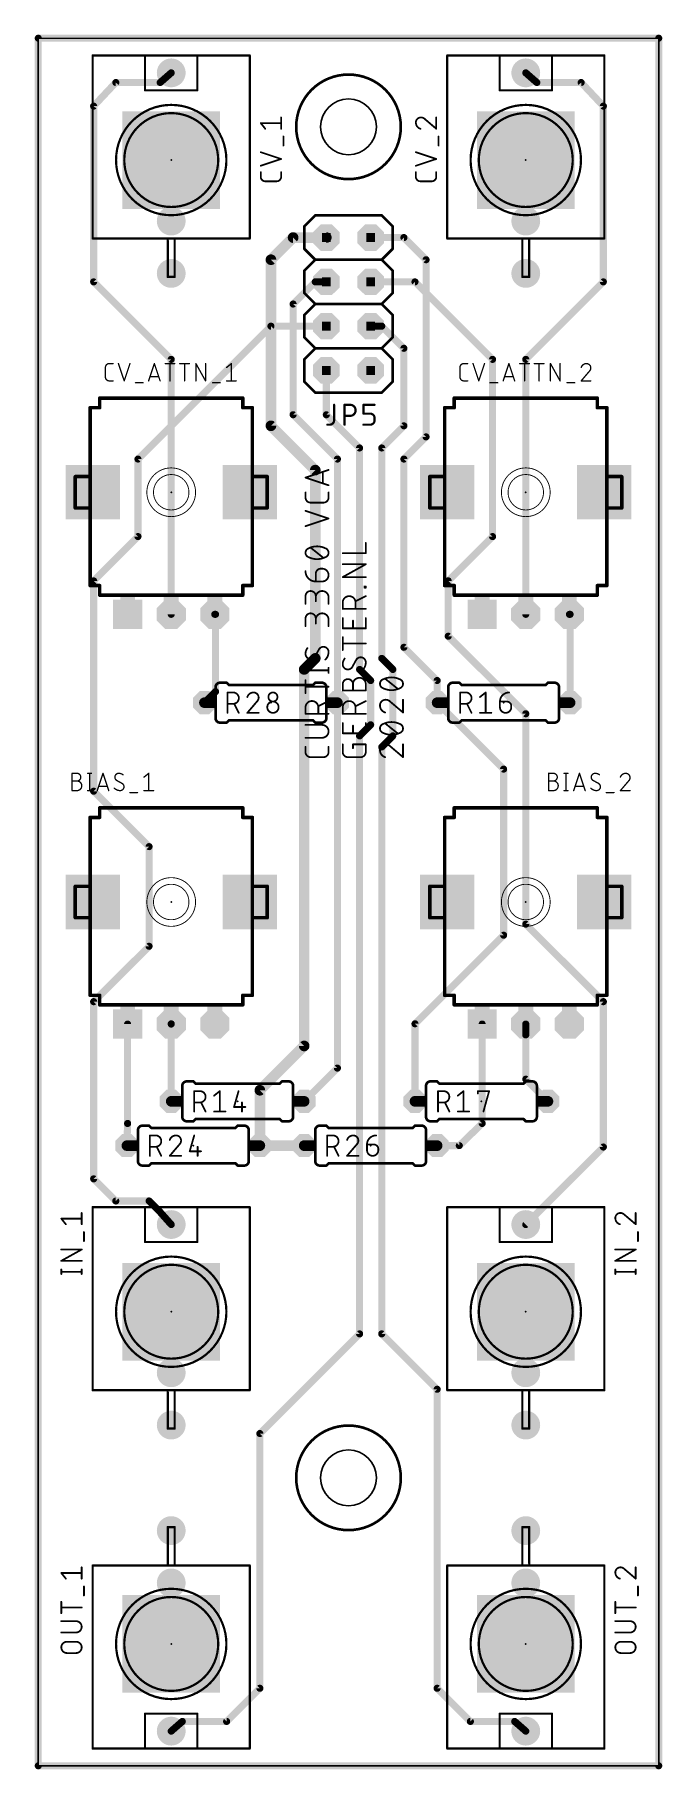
# Model space of a CAD drawing. Extents: x -0.2 to 35.8, y -0.2 to 99.3.
import ezdxf

# ---------------------------------------------------------------- set-up
doc = ezdxf.new("R2010")
doc.units = 0
for name, color, linetype in [('1', 12, 'CONTINUOUS'), ('16', 132, 'CONTINUOUS'), ('17', 110, 'CONTINUOUS'), ('20', 31, 'CONTINUOUS'), ('21', 253, 'CONTINUOUS'), ('23', 53, 'CONTINUOUS'), ('25', 253, 'CONTINUOUS'), ('41', 12, 'CONTINUOUS'), ('51', 253, 'CONTINUOUS')]:
    doc.layers.add(name, color=color, linetype=linetype)

# ---------------------------------------------------------------- blocks, each defined once
blk = doc.blocks.new('RECT')
blk.add_solid([(-0.5, -0.5), (0.5, -0.5), (-0.5, 0.5), (0.5, 0.5)])
blk = doc.blocks.new('SQUAREP')
blk.add_solid([(-0.5, -0.5), (0.5, -0.5), (-0.5, 0.5), (0.5, 0.5)])
blk = doc.blocks.new('OCTAGONP')
at = {"const_width": 0.5}
blk.add_lwpolyline([(-0.25, -0.1036), (-0.25, 0.1036), (-0.1036, 0.25), (0.1036, 0.25), (0.25, 0.1036), (0.25, -0.1036), (0.1036, -0.25), (-0.1036, -0.25), (-0.25, -0.1036), (-0.25, 0.1036)], dxfattribs=at)
blk = doc.blocks.new('ROUNDP')
at = {"const_width": 0.5}
blk.add_lwpolyline([(0, -0.25, 1), (0, 0.25, 1), (0, -0.25)], format="xyb", dxfattribs=at)

msp = doc.modelspace()

# ---------------------------------------------------------------- linework, layer by layer
at = {"layer": '1'}
for points, const_width in [([(0, 99.06), (0, 0)], 0.4064), ([(35.56, 99.06), (0, 99.06)], 0.4064), ([(35.56, 0), (35.56, 99.06)], 0.4064), ([(4.445, 96.52), (3.175, 95.17)], 0.4064), ([(6.985, 96.52), (4.445, 96.52)], 0.4064), ([(7.62, 97.075), (6.985, 96.52)], 0.4064), ([(27.94, 97.075), (28.575, 96.52)], 0.4064), ([(28.575, 96.52), (31.115, 96.52)], 0.4064), ([(31.115, 96.52), (32.385, 95.17)], 0.4064), ([(3.175, 95.17), (3.175, 85.09)], 0.4064), ([(32.385, 95.17), (32.385, 85.09)], 0.4064), ([(14.605, 87.63), (13.335, 86.36)], 0.6096), ([(16.51, 87.63), (14.605, 87.63)], 0.6096), ([(19.05, 87.63), (20.955, 87.63)], 0.4064), ([(20.955, 87.63), (22.225, 86.36)], 0.4064), ([(13.335, 86.36), (13.335, 76.835)], 0.6096), ([(22.225, 86.36), (22.225, 76.2)], 0.4064), ([(3.175, 85.09), (7.62, 80.645)], 0.4064), ([(15.875, 85.09), (14.605, 83.82)], 0.4064), ([(16.51, 85.09), (15.875, 85.09)], 0.4064), ([(32.385, 85.09), (27.94, 80.645)], 0.4064), ([(14.605, 83.82), (14.605, 77.47)], 0.4064), ([(19.685, 82.55), (19.05, 82.55)], 0.4064), ([(20.955, 81.28), (19.685, 82.55)], 0.4064), ([(7.62, 80.645), (7.62, 66.025)], 0.4064), ([(20.955, 76.835), (20.955, 81.28)], 0.4064), ([(27.94, 80.645), (27.94, 66.025)], 0.4064), ([(16.51, 80.01), (16.51, 77.47)], 0.4064), ([(14.605, 77.47), (17.145, 74.93)], 0.4064), ([(16.51, 77.47), (18.415, 75.565)], 0.4064), ([(13.335, 76.835), (15.875, 74.295)], 0.6096), ([(19.685, 75.565), (20.955, 76.835)], 0.4064), ([(18.415, 75.565), (18.415, 62.865)], 0.4064), ([(19.685, 63.5), (19.685, 75.565)], 0.4064), ([(22.225, 76.2), (20.955, 74.93)], 0.4064), ([(15.875, 74.295), (15.875, 63.5)], 0.6096), ([(17.145, 74.93), (17.145, 60.96)], 0.4064), ([(20.955, 74.93), (20.955, 64.135)], 0.4064), ([(10.12, 66.025), (10.16, 66.025)], 0.4064), ([(10.16, 66.025), (10.16, 61.595)], 0.4064), ([(30.44, 66.025), (30.48, 66.025)], 0.4064), ([(30.48, 66.025), (30.48, 60.96)], 0.4064), ([(15.875, 63.5), (15.24, 62.865)], 0.6096), ([(20.32, 62.865), (19.685, 63.5)], 0.4064), ([(20.955, 64.135), (22.86, 62.23)], 0.4064), ([(15.24, 62.865), (15.24, 41.275)], 0.6096), ([(18.415, 62.865), (19.05, 62.23)], 0.4064), ([(20.32, 59.055), (20.32, 62.865)], 0.4064), ([(10.16, 61.595), (9.525, 60.96)], 0.4064), ([(19.05, 62.23), (19.05, 59.69)], 0.4064), ([(22.86, 62.23), (22.86, 60.96)], 0.4064), ([(17.145, 60.96), (17.145, 40.005)], 0.4064), ([(22.86, 60.96), (26.67, 57.15)], 0.4064), ([(19.05, 59.69), (18.415, 59.055)], 0.4064), ([(18.415, 59.055), (18.415, 24.765)], 0.4064), ([(19.685, 58.42), (20.32, 59.055)], 0.4064), ([(19.685, 24.765), (19.685, 58.42)], 0.4064), ([(26.67, 57.15), (26.67, 47.625)], 0.4064), ([(26.67, 47.625), (21.59, 42.545)], 0.4064), ([(5.12, 42.53), (5.12, 36.83)], 0.4064), ([(7.62, 38.1), (7.62, 42.53)], 0.4064), ([(21.59, 42.545), (21.59, 38.1)], 0.4064), ([(25.44, 42.53), (25.44, 36.83)], 0.4064), ([(27.94, 39.37), (27.94, 42.53)], 0.4064), ([(15.24, 41.275), (12.7, 38.735)], 0.6096), ([(17.145, 40.005), (15.24, 38.1)], 0.4064), ([(12.7, 38.735), (12.7, 35.56)], 0.6096), ([(29.21, 38.1), (27.94, 39.37)], 0.4064), ([(5.12, 36.83), (5.08, 35.56)], 0.4064), ([(25.44, 36.83), (24.13, 35.56)], 0.4064), ([(12.7, 35.56), (15.24, 35.56)], 0.6096), ([(24.13, 35.56), (22.86, 35.56)], 0.4064), ([(12.7, 19.05), (18.415, 24.765)], 0.4064), ([(22.86, 21.59), (19.685, 24.765)], 0.4064), ([(22.86, 4.445), (22.86, 21.59)], 0.4064), ([(12.7, 4.445), (12.7, 19.05)], 0.4064), ([(10.795, 2.54), (12.7, 4.445)], 0.4064), ([(24.765, 2.54), (22.86, 4.445)], 0.4064), ([(7.62, 1.985), (8.255, 2.54)], 0.4064), ([(8.255, 2.54), (10.795, 2.54)], 0.4064), ([(27.305, 2.54), (24.765, 2.54)], 0.4064), ([(27.94, 1.985), (27.305, 2.54)], 0.4064), ([(0, 0), (35.56, 0)], 0.4064)]:
    msp.add_lwpolyline(points, dxfattribs=dict(at, const_width=const_width))
for points, const_width in [([(0.1016, 99.06, 1), (-0.1016, 99.06)], 0.2032), ([(0, 99.1616, 1), (0, 98.9584)], 0.2032), ([(35.6616, 99.06, 1), (35.4584, 99.06)], 0.2032), ([(35.56, 98.9584, 1), (35.56, 99.1616)], 0.2032), ([(4.445, 96.6216, 1), (4.445, 96.4184)], 0.2032), ([(4.519, 96.4504, 1), (4.371, 96.5896)], 0.2032), ([(6.9181, 96.5965, 1), (7.0519, 96.4435)], 0.2032), ([(6.985, 96.4184, 1), (6.985, 96.6216)], 0.2032), ([(7.6869, 96.9985, 1), (7.5531, 97.1515)], 0.2032), ([(28.0069, 97.1515, 1), (27.8731, 96.9985)], 0.2032), ([(28.575, 96.6216, 1), (28.575, 96.4184)], 0.2032), ([(28.5081, 96.4435, 1), (28.6419, 96.5965)], 0.2032), ([(31.189, 96.5896, 1), (31.041, 96.4504)], 0.2032), ([(31.115, 96.4184, 1), (31.115, 96.6216)], 0.2032), ([(3.2766, 95.17, 1), (3.0734, 95.17)], 0.2032), ([(3.101, 95.2396, 1), (3.249, 95.1004)], 0.2032), ([(32.4866, 95.17, 1), (32.2834, 95.17)], 0.2032), ([(32.311, 95.1004, 1), (32.459, 95.2396)], 0.2032), ([(14.605, 87.7824, 1), (14.605, 87.4776)], 0.3048), ([(14.7128, 87.5222, 1), (14.4972, 87.7378)], 0.3048), ([(16.51, 87.4776, 1), (16.51, 87.7824)], 0.3048), ([(19.05, 87.7316, 1), (19.05, 87.5284)], 0.2032), ([(21.0268, 87.7018, 1), (20.8832, 87.5582)], 0.2032), ([(20.955, 87.5284, 1), (20.955, 87.7316)], 0.2032), ([(13.2272, 86.4678, 1), (13.4428, 86.2522)], 0.3048), ([(13.4874, 86.36, 1), (13.1826, 86.36)], 0.3048), ([(22.3266, 86.36, 1), (22.1234, 86.36)], 0.2032), ([(22.1532, 86.2882, 1), (22.2968, 86.4318)], 0.2032), ([(3.0734, 85.09, 1), (3.2766, 85.09)], 0.2032), ([(3.2468, 85.1618, 1), (3.1032, 85.0182)], 0.2032), ([(15.875, 85.1916, 1), (15.875, 84.9884)], 0.2032), ([(15.9468, 85.0182, 1), (15.8032, 85.1618)], 0.2032), ([(16.51, 84.9884, 1), (16.51, 85.1916)], 0.2032), ([(32.2834, 85.09, 1), (32.4866, 85.09)], 0.2032), ([(32.4568, 85.0182, 1), (32.3132, 85.1618)], 0.2032), ([(14.7066, 83.82, 1), (14.5034, 83.82)], 0.2032), ([(14.5332, 83.8918, 1), (14.6768, 83.7482)], 0.2032), ([(19.05, 82.6516, 1), (19.05, 82.4484)], 0.2032), ([(19.7568, 82.6218, 1), (19.6132, 82.4782)], 0.2032), ([(19.685, 82.4484, 1), (19.685, 82.6516)], 0.2032), ([(7.7216, 80.645, 1), (7.5184, 80.645)], 0.2032), ([(7.5482, 80.5732, 1), (7.6918, 80.7168)], 0.2032), ([(21.0566, 81.28, 1), (20.8534, 81.28)], 0.2032), ([(20.8832, 81.2082, 1), (21.0268, 81.3518)], 0.2032), ([(28.0416, 80.645, 1), (27.8384, 80.645)], 0.2032), ([(27.8682, 80.7168, 1), (28.0118, 80.5732)], 0.2032), ([(16.6116, 80.01, 1), (16.4084, 80.01)], 0.2032), ([(14.6768, 77.5418, 1), (14.5332, 77.3982)], 0.2032), ([(16.5818, 77.5418, 1), (16.4382, 77.3982)], 0.2032), ([(13.4428, 76.9428, 1), (13.2272, 76.7272)], 0.3048), ([(13.1826, 76.835, 1), (13.4874, 76.835)], 0.3048), ([(14.5034, 77.47, 1), (14.7066, 77.47)], 0.2032), ([(16.4084, 77.47, 1), (16.6116, 77.47)], 0.2032), ([(20.8534, 76.835, 1), (21.0566, 76.835)], 0.2032), ([(21.0268, 76.7632, 1), (20.8832, 76.9068)], 0.2032), ([(18.5166, 75.565, 1), (18.3134, 75.565)], 0.2032), ([(18.3432, 75.4932, 1), (18.4868, 75.6368)], 0.2032), ([(19.7866, 75.565, 1), (19.5834, 75.565)], 0.2032), ([(19.6132, 75.6368, 1), (19.7568, 75.4932)], 0.2032), ([(22.1234, 76.2, 1), (22.3266, 76.2)], 0.2032), ([(22.2968, 76.1282, 1), (22.1532, 76.2718)], 0.2032), ([(16.0274, 74.295, 1), (15.7226, 74.295)], 0.3048), ([(17.2466, 74.93, 1), (17.0434, 74.93)], 0.2032), ([(17.0732, 74.8582, 1), (17.2168, 75.0018)], 0.2032), ([(21.0566, 74.93, 1), (20.8534, 74.93)], 0.2032), ([(20.8832, 75.0018, 1), (21.0268, 74.8582)], 0.2032), ([(15.7672, 74.1872, 1), (15.9828, 74.4028)], 0.3048), ([(7.5184, 66.025, 1), (7.7216, 66.025)], 0.2032), ([(10.12, 66.1266, 1), (10.12, 65.9234)], 0.2032), ([(10.2616, 66.025, 1), (10.0584, 66.025)], 0.2032), ([(10.16, 65.9234, 1), (10.16, 66.1266)], 0.2032), ([(27.8384, 66.025, 1), (28.0416, 66.025)], 0.2032), ([(30.44, 66.1266, 1), (30.44, 65.9234)], 0.2032), ([(30.5816, 66.025, 1), (30.3784, 66.025)], 0.2032), ([(30.48, 65.9234, 1), (30.48, 66.1266)], 0.2032), ([(15.9828, 63.3922, 1), (15.7672, 63.6078)], 0.3048), ([(19.7568, 63.5718, 1), (19.6132, 63.4282)], 0.2032), ([(20.8534, 64.135, 1), (21.0566, 64.135)], 0.2032), ([(21.0268, 64.2068, 1), (20.8832, 64.0632)], 0.2032), ([(15.1322, 62.9728, 1), (15.3478, 62.7572)], 0.3048), ([(15.3924, 62.865, 1), (15.0876, 62.865)], 0.3048), ([(15.7226, 63.5, 1), (16.0274, 63.5)], 0.3048), ([(18.3134, 62.865, 1), (18.5166, 62.865)], 0.2032), ([(18.4868, 62.9368, 1), (18.3432, 62.7932)], 0.2032), ([(19.5834, 63.5, 1), (19.7866, 63.5)], 0.2032), ([(20.4216, 62.865, 1), (20.2184, 62.865)], 0.2032), ([(20.2482, 62.7932, 1), (20.3918, 62.9368)], 0.2032), ([(10.0584, 61.595, 1), (10.2616, 61.595)], 0.2032), ([(10.2318, 61.5232, 1), (10.0882, 61.6668)], 0.2032), ([(19.1516, 62.23, 1), (18.9484, 62.23)], 0.2032), ([(18.9782, 62.1582, 1), (19.1218, 62.3018)], 0.2032), ([(22.9616, 62.23, 1), (22.7584, 62.23)], 0.2032), ([(22.7882, 62.1582, 1), (22.9318, 62.3018)], 0.2032), ([(9.4532, 61.0318, 1), (9.5968, 60.8882)], 0.2032), ([(17.2466, 60.96, 1), (17.0434, 60.96)], 0.2032), ([(17.0434, 60.96, 1), (17.2466, 60.96)], 0.2032), ([(22.7584, 60.96, 1), (22.9616, 60.96)], 0.2032), ([(22.9318, 61.0318, 1), (22.7882, 60.8882)], 0.2032), ([(30.3784, 60.96, 1), (30.5816, 60.96)], 0.2032), ([(18.9484, 59.69, 1), (19.1516, 59.69)], 0.2032), ([(19.1218, 59.6182, 1), (18.9782, 59.7618)], 0.2032), ([(18.5166, 59.055, 1), (18.3134, 59.055)], 0.2032), ([(18.3432, 59.1268, 1), (18.4868, 58.9832)], 0.2032), ([(20.2184, 59.055, 1), (20.4216, 59.055)], 0.2032), ([(20.3918, 58.9832, 1), (20.2482, 59.1268)], 0.2032), ([(19.7866, 58.42, 1), (19.5834, 58.42)], 0.2032), ([(19.6132, 58.4918, 1), (19.7568, 58.3482)], 0.2032), ([(26.7716, 57.15, 1), (26.5684, 57.15)], 0.2032), ([(26.5982, 57.0782, 1), (26.7418, 57.2218)], 0.2032), ([(26.7418, 47.5532, 1), (26.5982, 47.6968)], 0.2032), ([(26.5684, 47.625, 1), (26.7716, 47.625)], 0.2032), ([(5.2216, 42.53, 1), (5.0184, 42.53)], 0.2032), ([(7.7216, 42.53, 1), (7.5184, 42.53)], 0.2032), ([(21.6916, 42.545, 1), (21.4884, 42.545)], 0.2032), ([(21.5182, 42.6168, 1), (21.6618, 42.4732)], 0.2032), ([(25.5416, 42.53, 1), (25.3384, 42.53)], 0.2032), ([(28.0416, 42.53, 1), (27.8384, 42.53)], 0.2032), ([(15.0876, 41.275, 1), (15.3924, 41.275)], 0.3048), ([(15.3478, 41.1672, 1), (15.1322, 41.3828)], 0.3048), ([(17.0434, 40.005, 1), (17.2466, 40.005)], 0.2032), ([(17.2168, 39.9332, 1), (17.0732, 40.0768)], 0.2032), ([(12.5922, 38.8428, 1), (12.8078, 38.6272)], 0.3048), ([(12.8524, 38.735, 1), (12.5476, 38.735)], 0.3048), ([(27.8384, 39.37, 1), (28.0416, 39.37)], 0.2032), ([(28.0118, 39.4418, 1), (27.8682, 39.2982)], 0.2032), ([(7.5184, 38.1, 1), (7.7216, 38.1)], 0.2032), ([(15.1682, 38.1718, 1), (15.3118, 38.0282)], 0.2032), ([(21.4884, 38.1, 1), (21.6916, 38.1)], 0.2032), ([(29.1382, 38.0282, 1), (29.2818, 38.1718)], 0.2032), ([(5.0184, 36.83, 1), (5.2216, 36.83)], 0.2032), ([(5.2215, 36.8268, 1), (5.0185, 36.8332)], 0.2032), ([(25.3384, 36.83, 1), (25.5416, 36.83)], 0.2032), ([(25.5107, 36.7571, 1), (25.3693, 36.9029)], 0.2032), ([(12.7, 35.7124, 1), (12.7, 35.4076)], 0.3048), ([(15.24, 35.4076, 1), (15.24, 35.7124)], 0.3048), ([(4.9785, 35.5632, 1), (5.1815, 35.5568)], 0.2032), ([(12.5476, 35.56, 1), (12.8524, 35.56)], 0.3048), ([(22.86, 35.6616, 1), (22.86, 35.4584)], 0.2032), ([(24.0593, 35.6329, 1), (24.2007, 35.4871)], 0.2032), ([(24.13, 35.4584, 1), (24.13, 35.6616)], 0.2032), ([(18.3134, 24.765, 1), (18.5166, 24.765)], 0.2032), ([(18.4868, 24.6932, 1), (18.3432, 24.8368)], 0.2032), ([(19.5834, 24.765, 1), (19.7866, 24.765)], 0.2032), ([(19.7568, 24.8368, 1), (19.6132, 24.6932)], 0.2032), ([(22.9616, 21.59, 1), (22.7584, 21.59)], 0.2032), ([(22.7882, 21.5182, 1), (22.9318, 21.6618)], 0.2032), ([(12.8016, 19.05, 1), (12.5984, 19.05)], 0.2032), ([(12.6282, 19.1218, 1), (12.7718, 18.9782)], 0.2032), ([(12.5984, 4.445, 1), (12.8016, 4.445)], 0.2032), ([(12.7718, 4.3732, 1), (12.6282, 4.5168)], 0.2032), ([(22.7584, 4.445, 1), (22.9616, 4.445)], 0.2032), ([(22.9318, 4.5168, 1), (22.7882, 4.3732)], 0.2032), ([(7.5531, 2.0615, 1), (7.6869, 1.9085)], 0.2032), ([(8.255, 2.6416, 1), (8.255, 2.4384)], 0.2032), ([(8.3219, 2.4635, 1), (8.1881, 2.6165)], 0.2032), ([(10.7232, 2.6118, 1), (10.8668, 2.4682)], 0.2032), ([(10.795, 2.4384, 1), (10.795, 2.6416)], 0.2032), ([(24.765, 2.6416, 1), (24.765, 2.4384)], 0.2032), ([(24.6932, 2.4682, 1), (24.8368, 2.6118)], 0.2032), ([(27.3719, 2.6165, 1), (27.2381, 2.4635)], 0.2032), ([(27.305, 2.4384, 1), (27.305, 2.6416)], 0.2032), ([(27.8731, 1.9085, 1), (28.0069, 2.0615)], 0.2032), ([(0, 0.1016, 1), (0, -0.1016)], 0.2032), ([(-0.1016, 0, 1), (0.1016, 0)], 0.2032), ([(35.4584, 0, 1), (35.6616, 0)], 0.2032), ([(35.56, -0.1016, 1), (35.56, 0.1016)], 0.2032)]:
    msp.add_lwpolyline(points, format="xyb", dxfattribs=dict(at, const_width=const_width))
at = {"layer": '16', "const_width": 0.4064}
for points in [[(0, 99.06), (0, 0)], [(35.56, 99.06), (0, 99.06)], [(35.56, 0), (35.56, 99.06)], [(19.05, 85.09), (21.59, 85.09)], [(21.59, 85.09), (26.035, 80.645)], [(13.335, 82.55), (5.715, 74.93)], [(16.51, 82.55), (13.335, 82.55)], [(26.035, 80.645), (26.035, 70.485)], [(5.715, 74.93), (5.715, 70.485)], [(3.175, 67.945), (5.715, 70.485)], [(26.035, 70.485), (23.495, 67.945)], [(3.175, 55.88), (3.175, 67.945)], [(23.495, 67.945), (23.495, 64.77)], [(23.495, 64.77), (27.94, 60.325)], [(27.94, 60.325), (27.94, 48.26)], [(6.35, 52.705), (3.175, 55.88)], [(6.35, 46.99), (6.35, 52.705)], [(27.94, 48.26), (32.385, 43.815)], [(3.175, 43.815), (6.35, 46.99)], [(3.175, 33.655), (3.175, 43.815)], [(32.385, 43.815), (32.385, 35.48)], [(7.62, 42.545), (7.62, 42.53)], [(27.94, 41.91), (27.94, 42.53)], [(32.385, 35.48), (27.94, 31.035)], [(4.445, 32.385), (3.175, 33.655)], [(6.35, 32.385), (4.445, 32.385)], [(6.985, 31.75), (6.35, 32.385)], [(7.62, 31.035), (6.985, 31.75)], [(0, 0), (35.56, 0)]]:
    msp.add_lwpolyline(points, dxfattribs=at)
at = {"layer": '16', "const_width": 0.2032}
for points in [[(0.1016, 99.06, 1), (-0.1016, 99.06)], [(0, 99.1616, 1), (0, 98.9584)], [(35.6616, 99.06, 1), (35.4584, 99.06)], [(35.56, 98.9584, 1), (35.56, 99.1616)], [(19.05, 85.1916, 1), (19.05, 84.9884)], [(21.6618, 85.1618, 1), (21.5182, 85.0182)], [(21.59, 84.9884, 1), (21.59, 85.1916)], [(13.335, 82.6516, 1), (13.335, 82.4484)], [(13.4068, 82.4782, 1), (13.2632, 82.6218)], [(16.51, 82.4484, 1), (16.51, 82.6516)], [(26.1366, 80.645, 1), (25.9334, 80.645)], [(25.9632, 80.5732, 1), (26.1068, 80.7168)], [(5.8166, 74.93, 1), (5.6134, 74.93)], [(5.6432, 75.0018, 1), (5.7868, 74.8582)], [(5.7868, 70.4132, 1), (5.6432, 70.5568)], [(26.1068, 70.4132, 1), (25.9632, 70.5568)], [(5.6134, 70.485, 1), (5.8166, 70.485)], [(25.9334, 70.485, 1), (26.1366, 70.485)], [(3.2766, 67.945, 1), (3.0734, 67.945)], [(3.1032, 68.0168, 1), (3.2468, 67.8732)], [(23.5966, 67.945, 1), (23.3934, 67.945)], [(23.4232, 68.0168, 1), (23.5668, 67.8732)], [(23.3934, 64.77, 1), (23.5966, 64.77)], [(23.5668, 64.8418, 1), (23.4232, 64.6982)], [(28.0416, 60.325, 1), (27.8384, 60.325)], [(27.8682, 60.2532, 1), (28.0118, 60.3968)], [(3.0734, 55.88, 1), (3.2766, 55.88)], [(3.2468, 55.9518, 1), (3.1032, 55.8082)], [(6.4516, 52.705, 1), (6.2484, 52.705)], [(6.2782, 52.6332, 1), (6.4218, 52.7768)], [(27.8384, 48.26, 1), (28.0416, 48.26)], [(28.0118, 48.3318, 1), (27.8682, 48.1882)], [(6.2484, 46.99, 1), (6.4516, 46.99)], [(6.4218, 46.9182, 1), (6.2782, 47.0618)], [(3.2766, 43.815, 1), (3.0734, 43.815)], [(3.1032, 43.8868, 1), (3.2468, 43.7432)], [(32.4866, 43.815, 1), (32.2834, 43.815)], [(32.3132, 43.7432, 1), (32.4568, 43.8868)], [(7.7216, 42.545, 1), (7.5184, 42.545)], [(7.5184, 42.53, 1), (7.7216, 42.53)], [(28.0416, 42.53, 1), (27.8384, 42.53)], [(27.8384, 41.91, 1), (28.0416, 41.91)], [(32.2834, 35.48, 1), (32.4866, 35.48)], [(32.4568, 35.4082, 1), (32.3132, 35.5518)], [(3.2468, 33.7268, 1), (3.1032, 33.5832)], [(3.0734, 33.655, 1), (3.2766, 33.655)], [(4.445, 32.4866, 1), (4.445, 32.2834)], [(4.3732, 32.3132, 1), (4.5168, 32.4568)], [(6.4218, 32.4568, 1), (6.2782, 32.3132)], [(6.35, 32.2834, 1), (6.35, 32.4866)], [(7.061, 31.8175, 1), (6.909, 31.6825)], [(6.9132, 31.6782, 1), (7.0568, 31.8218)], [(7.544, 30.9675, 1), (7.696, 31.1025)], [(27.8682, 31.1068, 1), (28.0118, 30.9632)], [(0, 0.1016, 1), (0, -0.1016)], [(-0.1016, 0, 1), (0.1016, 0)], [(35.4584, 0, 1), (35.6616, 0)], [(35.56, -0.1016, 1), (35.56, 0.1016)]]:
    msp.add_lwpolyline(points, format="xyb", dxfattribs=at)
at = {"layer": '20'}
for p, q in [((35.56, 99.06), (0, 99.05)), ((0, 99.05), (0, 0)), ((35.56, 0), (35.56, 99.06)), ((0, 0), (35.56, 0))]:
    msp.add_line(p, q, dxfattribs=at)
for centre in [(17.78, 93.98), (17.78, 16.51)]:
    msp.add_circle(centre, 1.6002, dxfattribs=at)
at = {"layer": '21'}
for points, const_width in [([(3.1518, 98.075, 1), (3.0882, 98.075)], 0.0635), ([(3.12, 98.1068, 1), (3.12, 98.0433)], 0.0635), ([(6.12, 98.1068, 1), (6.12, 98.0433)], 0.0635), ([(6.1517, 98.075, 1), (6.0883, 98.075)], 0.0635), ([(6.12, 98.0433, 1), (6.12, 98.1068)], 0.0635), ([(9.12, 98.1068, 1), (9.12, 98.0433)], 0.0635), ([(9.1518, 98.075, 1), (9.0883, 98.075)], 0.0635), ([(9.12, 98.0433, 1), (9.12, 98.1068)], 0.0635), ([(12.1518, 98.075, 1), (12.0883, 98.075)], 0.0635), ([(12.12, 98.0433, 1), (12.12, 98.1068)], 0.0635), ([(23.44, 98.1068, 1), (23.44, 98.0433)], 0.0635), ([(23.4718, 98.075, 1), (23.4083, 98.075)], 0.0635), ([(26.44, 98.1068, 1), (26.44, 98.0433)], 0.0635), ([(26.4718, 98.075, 1), (26.4083, 98.075)], 0.0635), ([(26.44, 98.0433, 1), (26.44, 98.1068)], 0.0635), ([(29.44, 98.1068, 1), (29.44, 98.0433)], 0.0635), ([(29.4718, 98.075, 1), (29.4083, 98.075)], 0.0635), ([(29.44, 98.0433, 1), (29.44, 98.1068)], 0.0635), ([(32.4718, 98.075, 1), (32.4083, 98.075)], 0.0635), ([(32.44, 98.0433, 1), (32.44, 98.1068)], 0.0635), ([(6.12, 96.1068, 1), (6.12, 96.0433)], 0.0635), ([(6.0883, 96.075, 1), (6.1517, 96.075)], 0.0635), ([(9.0883, 96.075, 1), (9.1518, 96.075)], 0.0635), ([(9.12, 96.0433, 1), (9.12, 96.1068)], 0.0635), ([(26.44, 96.1068, 1), (26.44, 96.0433)], 0.0635), ([(26.4083, 96.075, 1), (26.4718, 96.075)], 0.0635), ([(29.4083, 96.075, 1), (29.4718, 96.075)], 0.0635), ([(29.44, 96.0433, 1), (29.44, 96.1068)], 0.0635), ([(7.62, 88.9127, 1), (7.62, 95.2373, 1), (7.62, 88.9127)], 0.127), ([(7.62, 89.3843, 1), (7.62, 94.7657, 1), (7.62, 89.3843)], 0.127), ([(13.9446, 94.5181, 1), (13.8938, 94.5181)], 0.0508), ([(21.9329, 94.5181, 0.4142), (21.6408, 94.226)], 0.1016), ([(22.1601, 94.4208, 0.2053), (21.9329, 94.5181)], 0.1016), ([(21.9329, 94.5435, 1), (21.9329, 94.4927)], 0.0508), ([(21.9329, 94.4927, 1), (21.9329, 94.5435)], 0.0508), ([(22.8346, 94.5181, 1), (22.7838, 94.5181)], 0.0508), ([(27.94, 88.9127, 1), (27.94, 95.2373, 1), (27.94, 88.9127)], 0.127), ([(27.94, 89.3843, 1), (27.94, 94.7657, 1), (27.94, 89.3843)], 0.127), ([(12.7508, 94.219, 1), (12.7508, 94.1682)], 0.0508), ([(12.7706, 94.2094, 1), (12.731, 94.1777)], 0.0508), ([(12.9906, 93.8532, 1), (13.0303, 93.8849)], 0.0508), ([(13.8938, 93.869, 1), (13.9446, 93.869)], 0.0508), ([(13.9192, 94.1682, 1), (13.9192, 94.219)], 0.0508), ([(21.6408, 94.226, 0.3252), (21.9004, 93.869)], 0.1016), ([(21.6662, 94.226, 1), (21.6154, 94.226)], 0.0508), ([(21.6154, 94.226, 1), (21.6662, 94.226)], 0.0508), ([(21.8926, 93.8449, 1), (21.9083, 93.8932)], 0.0508), ([(22.1765, 94.4401, 1), (22.1436, 94.4014)], 0.0508), ([(22.1417, 94.4032, 1), (22.1785, 94.4383)], 0.0508), ([(22.7838, 93.869, 1), (22.8346, 93.869)], 0.0508), ([(22.7927, 93.8497, 1), (22.8257, 93.8884)], 0.0508), ([(12.7588, 92.5497, 1), (12.7428, 92.5015)], 0.0508), ([(14.0744, 93.4245, 1), (14.0236, 93.4245)], 0.0508), ([(14.0236, 92.9052, 1), (14.0744, 92.9052)], 0.0508), ([(21.6488, 92.5497, 1), (21.6328, 92.5015)], 0.0508), ([(22.9644, 93.4245, 1), (22.9136, 93.4245)], 0.0508), ([(22.9136, 92.9052, 1), (22.9644, 92.9052)], 0.0508), ([(12.7428, 91.7708, 1), (12.7588, 91.7226)], 0.0508), ([(13.9272, 92.1121, 1), (13.9112, 92.1603)], 0.0508), ([(13.9112, 92.1121, 1), (13.9272, 92.1603)], 0.0508), ([(21.6328, 91.7708, 1), (21.6488, 91.7226)], 0.0508), ([(22.8172, 92.1121, 1), (22.8012, 92.1603)], 0.0508), ([(22.8012, 92.1121, 1), (22.8172, 92.1603)], 0.0508), ([(12.7762, 91.3751, 1), (12.7254, 91.3751)], 0.0508), ([(12.7508, 91.1154, 0.4142), (13.0104, 90.8558)], 0.1016), ([(12.7762, 91.1154, 1), (12.7254, 91.1154)], 0.0508), ([(12.7254, 91.1154, 1), (12.7762, 91.1154)], 0.0508), ([(13.0104, 90.8812, 1), (13.0104, 90.8304)], 0.0508), ([(13.0104, 90.8304, 1), (13.0104, 90.8812)], 0.0508), ([(13.6596, 90.8558, 0.4142), (13.9192, 91.1154)], 0.1016), ([(13.6596, 90.8812, 1), (13.6596, 90.8304)], 0.0508), ([(13.6596, 90.8304, 1), (13.6596, 90.8812)], 0.0508), ([(13.9446, 91.3751, 1), (13.8938, 91.3751)], 0.0508), ([(13.9446, 91.1154, 1), (13.8938, 91.1154)], 0.0508), ([(13.8938, 91.1154, 1), (13.9446, 91.1154)], 0.0508), ([(21.6662, 91.3751, 1), (21.6154, 91.3751)], 0.0508), ([(21.6408, 91.1154, 0.4142), (21.9004, 90.8558)], 0.1016), ([(21.6662, 91.1154, 1), (21.6154, 91.1154)], 0.0508), ([(21.6154, 91.1154, 1), (21.6662, 91.1154)], 0.0508), ([(21.9004, 90.8812, 1), (21.9004, 90.8304)], 0.0508), ([(21.9004, 90.8304, 1), (21.9004, 90.8812)], 0.0508), ([(22.5496, 90.8558, 0.4142), (22.8092, 91.1154)], 0.1016), ([(22.5496, 90.8812, 1), (22.5496, 90.8304)], 0.0508), ([(22.5496, 90.8304, 1), (22.5496, 90.8812)], 0.0508), ([(22.8346, 91.3751, 1), (22.7838, 91.3751)], 0.0508), ([(22.8346, 91.1154, 1), (22.7838, 91.1154)], 0.0508), ([(22.7838, 91.1154, 1), (22.8346, 91.1154)], 0.0508), ([(15.875, 88.9381, 1), (15.875, 88.8619)], 0.0762), ([(15.9019, 88.8731, 1), (15.8481, 88.9269)], 0.0762), ([(19.7119, 88.9269, 1), (19.6581, 88.8731)], 0.0762), ([(19.685, 88.8619, 1), (19.685, 88.9381)], 0.0762), ([(3.0882, 87.575, 1), (3.1518, 87.575)], 0.0635), ([(3.12, 87.6068, 1), (3.12, 87.5433)], 0.0635), ([(7.4517, 87.475, 1), (7.3883, 87.475)], 0.0635), ([(7.82, 87.6068, 1), (7.82, 87.5433)], 0.0635), ([(7.8518, 87.575, 1), (7.7883, 87.575)], 0.0635), ([(7.82, 87.5433, 1), (7.82, 87.6068)], 0.0635), ([(12.0883, 87.575, 1), (12.1518, 87.575)], 0.0635), ([(12.12, 87.5433, 1), (12.12, 87.6068)], 0.0635), ([(15.2781, 88.265, 1), (15.2019, 88.265)], 0.0762), ([(15.2131, 88.2919, 1), (15.2669, 88.2381)], 0.0762), ([(20.3581, 88.265, 1), (20.2819, 88.265)], 0.0762), ([(20.2931, 88.2381, 1), (20.3469, 88.2919)], 0.0762), ([(23.44, 87.6068, 1), (23.44, 87.5433)], 0.0635), ([(23.4083, 87.575, 1), (23.4718, 87.575)], 0.0635), ([(27.7718, 87.475, 1), (27.7083, 87.475)], 0.0635), ([(28.14, 87.6068, 1), (28.14, 87.5433)], 0.0635), ([(28.1717, 87.575, 1), (28.1083, 87.575)], 0.0635), ([(28.14, 87.5433, 1), (28.14, 87.6068)], 0.0635), ([(32.4083, 87.575, 1), (32.4718, 87.575)], 0.0635), ([(32.44, 87.5433, 1), (32.44, 87.6068)], 0.0635), ([(15.2019, 86.995, 1), (15.2781, 86.995)], 0.0762), ([(15.2669, 87.0219, 1), (15.2131, 86.9681)], 0.0762), ([(20.2819, 86.995, 1), (20.3581, 86.995)], 0.0762), ([(20.3469, 86.9681, 1), (20.2931, 87.0219)], 0.0762), ([(15.2781, 85.725, 1), (15.2019, 85.725)], 0.0762), ([(15.2131, 85.7519, 1), (15.2669, 85.6981)], 0.0762), ([(15.875, 86.3981, 1), (15.875, 86.3219)], 0.0762), ([(15.9019, 86.3331, 1), (15.8481, 86.3869)], 0.0762), ([(15.8481, 86.3331, 1), (15.9019, 86.3869)], 0.0762), ([(19.7119, 86.3869, 1), (19.6581, 86.3331)], 0.0762), ([(19.6581, 86.3869, 1), (19.7119, 86.3331)], 0.0762), ([(19.685, 86.3219, 1), (19.685, 86.3981)], 0.0762), ([(20.3581, 85.725, 1), (20.2819, 85.725)], 0.0762), ([(20.2931, 85.6981, 1), (20.3469, 85.7519)], 0.0762), ([(7.42, 85.4068, 1), (7.42, 85.3432)], 0.0635), ([(7.3883, 85.375, 1), (7.4517, 85.375)], 0.0635), ([(7.7883, 85.375, 1), (7.8518, 85.375)], 0.0635), ([(7.82, 85.3432, 1), (7.82, 85.4068)], 0.0635), ([(27.74, 85.4068, 1), (27.74, 85.3432)], 0.0635), ([(27.7083, 85.375, 1), (27.7718, 85.375)], 0.0635), ([(28.1083, 85.375, 1), (28.1717, 85.375)], 0.0635), ([(28.14, 85.3432, 1), (28.14, 85.4068)], 0.0635), ([(15.2019, 84.455, 1), (15.2781, 84.455)], 0.0762), ([(15.2669, 84.4819, 1), (15.2131, 84.4281)], 0.0762), ([(15.875, 83.8581, 1), (15.875, 83.7819)], 0.0762), ([(15.9019, 83.7931, 1), (15.8481, 83.8469)], 0.0762), ([(15.8481, 83.7931, 1), (15.9019, 83.8469)], 0.0762), ([(19.7119, 83.8469, 1), (19.6581, 83.7931)], 0.0762), ([(19.6581, 83.8469, 1), (19.7119, 83.7931)], 0.0762), ([(19.685, 83.7819, 1), (19.685, 83.8581)], 0.0762), ([(20.2819, 84.455, 1), (20.3581, 84.455)], 0.0762), ([(20.3469, 84.4281, 1), (20.2931, 84.4819)], 0.0762), ([(15.2781, 83.185, 1), (15.2019, 83.185)], 0.0762), ([(15.2131, 83.2119, 1), (15.2669, 83.1581)], 0.0762), ([(20.3581, 83.185, 1), (20.2819, 83.185)], 0.0762), ([(20.2931, 83.1581, 1), (20.3469, 83.2119)], 0.0762), ([(15.2019, 81.915, 1), (15.2781, 81.915)], 0.0762), ([(15.2669, 81.9419, 1), (15.2131, 81.8881)], 0.0762), ([(20.2819, 81.915, 1), (20.3581, 81.915)], 0.0762), ([(20.3469, 81.8881, 1), (20.2931, 81.9419)], 0.0762), ([(15.2781, 80.645, 1), (15.2019, 80.645)], 0.0762), ([(15.2131, 80.6719, 1), (15.2669, 80.6181)], 0.0762), ([(15.875, 81.3181, 1), (15.875, 81.2419)], 0.0762), ([(15.9019, 81.2531, 1), (15.8481, 81.3069)], 0.0762), ([(15.8481, 81.2531, 1), (15.9019, 81.3069)], 0.0762), ([(19.7119, 81.3069, 1), (19.6581, 81.2531)], 0.0762), ([(19.6581, 81.3069, 1), (19.7119, 81.2531)], 0.0762), ([(19.685, 81.2419, 1), (19.685, 81.3181)], 0.0762), ([(20.3581, 80.645, 1), (20.2819, 80.645)], 0.0762), ([(20.2931, 80.6181, 1), (20.3469, 80.6719)], 0.0762), ([(15.2019, 79.375, 1), (15.2781, 79.375)], 0.0762), ([(15.2669, 79.4019, 1), (15.2131, 79.3481)], 0.0762), ([(15.875, 78.7781, 1), (15.875, 78.7019)], 0.0762), ([(15.8481, 78.7131, 1), (15.9019, 78.7669)], 0.0762), ([(19.6581, 78.7669, 1), (19.7119, 78.7131)], 0.0762), ([(19.685, 78.7019, 1), (19.685, 78.7781)], 0.0762), ([(20.2819, 79.375, 1), (20.3581, 79.375)], 0.0762), ([(20.3469, 79.3481, 1), (20.2931, 79.4019)], 0.0762), ([(2.97, 77.9258, 1), (2.97, 77.8242)], 0.1016), ([(3.0208, 77.875, 1), (2.9192, 77.875)], 0.1016), ([(3.52, 78.4758, 1), (3.52, 78.3742)], 0.1016), ([(3.5708, 78.425, 1), (3.4692, 78.425)], 0.1016), ([(3.4692, 77.875, 1), (3.5708, 77.875)], 0.1016), ([(3.52, 77.8242, 1), (3.52, 77.9258)], 0.1016), ([(11.7708, 78.425, 1), (11.6692, 78.425)], 0.1016), ([(11.72, 77.9258, 1), (11.72, 77.8242)], 0.1016), ([(11.6692, 77.875, 1), (11.7708, 77.875)], 0.1016), ([(11.72, 78.3742, 1), (11.72, 78.4758)], 0.1016), ([(12.3208, 77.875, 1), (12.2192, 77.875)], 0.1016), ([(12.27, 77.8242, 1), (12.27, 77.9258)], 0.1016), ([(23.29, 77.9258, 1), (23.29, 77.8242)], 0.1016), ([(23.3408, 77.875, 1), (23.2392, 77.875)], 0.1016), ([(23.84, 78.4758, 1), (23.84, 78.3742)], 0.1016), ([(23.8908, 78.425, 1), (23.7892, 78.425)], 0.1016), ([(23.7892, 77.875, 1), (23.8908, 77.875)], 0.1016), ([(23.84, 77.8242, 1), (23.84, 77.9258)], 0.1016), ([(32.0908, 78.425, 1), (31.9892, 78.425)], 0.1016), ([(32.04, 77.9258, 1), (32.04, 77.8242)], 0.1016), ([(31.9892, 77.875, 1), (32.0908, 77.875)], 0.1016), ([(32.04, 78.3742, 1), (32.04, 78.4758)], 0.1016), ([(32.6408, 77.875, 1), (32.5392, 77.875)], 0.1016), ([(32.59, 77.8242, 1), (32.59, 77.9258)], 0.1016), ([(2.9192, 75.675, 1), (3.0208, 75.675)], 0.1016), ([(12.2192, 75.675, 1), (12.3208, 75.675)], 0.1016), ([(23.2392, 75.675, 1), (23.3408, 75.675)], 0.1016), ([(32.5392, 75.675, 1), (32.6408, 75.675)], 0.1016), ([(7.62, 71.628, 1), (7.62, 74.422, 1), (7.62, 71.628)], 0.0508), ([(7.62, 72.009, 1), (7.62, 74.041, 1), (7.62, 72.009)], 0.0508), ([(27.94, 71.628, 1), (27.94, 74.422, 1), (27.94, 71.628)], 0.0508), ([(27.94, 72.009, 1), (27.94, 74.041, 1), (27.94, 72.009)], 0.0508), ([(3.0208, 70.875, 1), (2.9192, 70.875)], 0.1016), ([(12.3208, 70.875, 1), (12.2192, 70.875)], 0.1016), ([(23.3408, 70.875, 1), (23.2392, 70.875)], 0.1016), ([(32.6408, 70.875, 1), (32.5392, 70.875)], 0.1016), ([(2.97, 67.7258, 1), (2.97, 67.6242)], 0.1016), ([(2.9192, 67.675, 1), (3.0208, 67.675)], 0.1016), ([(3.5708, 67.675, 1), (3.4692, 67.675)], 0.1016), ([(3.52, 67.6242, 1), (3.52, 67.7258)], 0.1016), ([(11.72, 67.7258, 1), (11.72, 67.6242)], 0.1016), ([(11.7708, 67.675, 1), (11.6692, 67.675)], 0.1016), ([(12.2192, 67.675, 1), (12.3208, 67.675)], 0.1016), ([(12.27, 67.6242, 1), (12.27, 67.7258)], 0.1016), ([(23.29, 67.7258, 1), (23.29, 67.6242)], 0.1016), ([(23.2392, 67.675, 1), (23.3408, 67.675)], 0.1016), ([(23.8908, 67.675, 1), (23.7892, 67.675)], 0.1016), ([(23.84, 67.6242, 1), (23.84, 67.7258)], 0.1016), ([(32.04, 67.7258, 1), (32.04, 67.6242)], 0.1016), ([(32.0908, 67.675, 1), (31.9892, 67.675)], 0.1016), ([(32.5392, 67.675, 1), (32.6408, 67.675)], 0.1016), ([(32.59, 67.6242, 1), (32.59, 67.7258)], 0.1016), ([(3.52, 67.1758, 1), (3.52, 67.0742)], 0.1016), ([(3.4692, 67.125, 1), (3.5708, 67.125)], 0.1016), ([(11.6692, 67.125, 1), (11.7708, 67.125)], 0.1016), ([(11.72, 67.0742, 1), (11.72, 67.1758)], 0.1016), ([(23.84, 67.1758, 1), (23.84, 67.0742)], 0.1016), ([(23.7892, 67.125, 1), (23.8908, 67.125)], 0.1016), ([(31.9892, 67.125, 1), (32.0908, 67.125)], 0.1016), ([(32.04, 67.0742, 1), (32.04, 67.1758)], 0.1016), ([(10.414, 62.103, 0.4142), (10.16, 61.849)], 0.1524), ([(10.1219, 61.849, 1), (10.1981, 61.849)], 0.0762), ([(10.414, 62.1411, 1), (10.414, 62.0649)], 0.0762), ([(10.414, 62.0649, 1), (10.414, 62.1411)], 0.0762), ([(10.8219, 62.1299, 1), (10.7681, 62.0761)], 0.0762), ([(10.795, 62.0649, 1), (10.795, 62.1411)], 0.0762), ([(10.922, 62.0141, 1), (10.922, 61.9379)], 0.0762), ([(10.8951, 61.9491, 1), (10.9489, 62.0029)], 0.0762), ([(15.7211, 62.0029, 1), (15.7749, 61.9491)], 0.0762), ([(15.748, 61.9379, 1), (15.748, 62.0141)], 0.0762), ([(15.875, 62.1411, 1), (15.875, 62.0649)], 0.0762), ([(15.9019, 62.0761, 1), (15.8481, 62.1299)], 0.0762), ([(16.51, 61.849, 0.4142), (16.256, 62.103)], 0.1524), ([(16.256, 62.1411, 1), (16.256, 62.0649)], 0.0762), ([(16.256, 62.0649, 1), (16.256, 62.1411)], 0.0762), ([(16.4719, 61.849, 1), (16.5481, 61.849)], 0.0762), ([(23.749, 62.103, 0.4142), (23.495, 61.849)], 0.1524), ([(23.4569, 61.849, 1), (23.5331, 61.849)], 0.0762), ([(23.749, 62.1411, 1), (23.749, 62.0649)], 0.0762), ([(23.749, 62.0649, 1), (23.749, 62.1411)], 0.0762), ([(24.1569, 62.1299, 1), (24.1031, 62.0761)], 0.0762), ([(24.13, 62.0649, 1), (24.13, 62.1411)], 0.0762), ([(24.257, 62.0141, 1), (24.257, 61.9379)], 0.0762), ([(24.2301, 61.9491, 1), (24.2839, 62.0029)], 0.0762), ([(29.0561, 62.0029, 1), (29.1099, 61.9491)], 0.0762), ([(29.083, 61.9379, 1), (29.083, 62.0141)], 0.0762), ([(29.21, 62.1411, 1), (29.21, 62.0649)], 0.0762), ([(29.2369, 62.0761, 1), (29.1831, 62.1299)], 0.0762), ([(29.845, 61.849, 0.4142), (29.591, 62.103)], 0.1524), ([(29.591, 62.1411, 1), (29.591, 62.0649)], 0.0762), ([(29.591, 62.0649, 1), (29.591, 62.1411)], 0.0762), ([(29.8069, 61.849, 1), (29.8831, 61.849)], 0.0762), ([(10.16, 60.071, 0.4142), (10.414, 59.817)], 0.1524), ([(10.1981, 60.071, 1), (10.1219, 60.071)], 0.0762), ([(10.414, 59.8551, 1), (10.414, 59.7789)], 0.0762), ([(10.414, 59.7789, 1), (10.414, 59.8551)], 0.0762), ([(10.7681, 59.8439, 1), (10.8219, 59.7901)], 0.0762), ([(10.795, 59.7789, 1), (10.795, 59.8551)], 0.0762), ([(10.922, 59.9821, 1), (10.922, 59.9059)], 0.0762), ([(10.9489, 59.9171, 1), (10.8951, 59.9709)], 0.0762), ([(15.7749, 59.9709, 1), (15.7211, 59.9171)], 0.0762), ([(15.748, 59.9059, 1), (15.748, 59.9821)], 0.0762), ([(15.875, 59.8551, 1), (15.875, 59.7789)], 0.0762), ([(15.8481, 59.7901, 1), (15.9019, 59.8439)], 0.0762), ([(16.256, 59.817, 0.4142), (16.51, 60.071)], 0.1524), ([(16.256, 59.8551, 1), (16.256, 59.7789)], 0.0762), ([(16.256, 59.7789, 1), (16.256, 59.8551)], 0.0762), ([(16.5481, 60.071, 1), (16.4719, 60.071)], 0.0762), ([(23.495, 60.071, 0.4142), (23.749, 59.817)], 0.1524), ([(23.5331, 60.071, 1), (23.4569, 60.071)], 0.0762), ([(23.749, 59.8551, 1), (23.749, 59.7789)], 0.0762), ([(23.749, 59.7789, 1), (23.749, 59.8551)], 0.0762), ([(24.1031, 59.8439, 1), (24.1569, 59.7901)], 0.0762), ([(24.13, 59.7789, 1), (24.13, 59.8551)], 0.0762), ([(24.257, 59.9821, 1), (24.257, 59.9059)], 0.0762), ([(24.2839, 59.9171, 1), (24.2301, 59.9709)], 0.0762), ([(29.1099, 59.9709, 1), (29.0561, 59.9171)], 0.0762), ([(29.083, 59.9059, 1), (29.083, 59.9821)], 0.0762), ([(29.21, 59.8551, 1), (29.21, 59.7789)], 0.0762), ([(29.1831, 59.7901, 1), (29.2369, 59.8439)], 0.0762), ([(29.591, 59.817, 0.4142), (29.845, 60.071)], 0.1524), ([(29.591, 59.8551, 1), (29.591, 59.7789)], 0.0762), ([(29.591, 59.7789, 1), (29.591, 59.8551)], 0.0762), ([(29.8831, 60.071, 1), (29.8069, 60.071)], 0.0762), ([(3.52, 54.9808, 1), (3.52, 54.8792)], 0.1016), ([(3.5708, 54.93, 1), (3.4692, 54.93)], 0.1016), ([(11.7708, 54.93, 1), (11.6692, 54.93)], 0.1016), ([(11.72, 54.8792, 1), (11.72, 54.9808)], 0.1016), ([(23.84, 54.9808, 1), (23.84, 54.8792)], 0.1016), ([(23.8908, 54.93, 1), (23.7892, 54.93)], 0.1016), ([(32.0908, 54.93, 1), (31.9892, 54.93)], 0.1016), ([(32.04, 54.8792, 1), (32.04, 54.9808)], 0.1016), ([(2.97, 54.4308, 1), (2.97, 54.3292)], 0.1016), ([(3.0208, 54.38, 1), (2.9192, 54.38)], 0.1016), ([(3.4692, 54.38, 1), (3.5708, 54.38)], 0.1016), ([(3.52, 54.3292, 1), (3.52, 54.4308)], 0.1016), ([(11.72, 54.4308, 1), (11.72, 54.3292)], 0.1016), ([(11.6692, 54.38, 1), (11.7708, 54.38)], 0.1016), ([(12.3208, 54.38, 1), (12.2192, 54.38)], 0.1016), ([(12.27, 54.3292, 1), (12.27, 54.4308)], 0.1016), ([(23.29, 54.4308, 1), (23.29, 54.3292)], 0.1016), ([(23.3408, 54.38, 1), (23.2392, 54.38)], 0.1016), ([(23.7892, 54.38, 1), (23.8908, 54.38)], 0.1016), ([(23.84, 54.3292, 1), (23.84, 54.4308)], 0.1016), ([(32.04, 54.4308, 1), (32.04, 54.3292)], 0.1016), ([(31.9892, 54.38, 1), (32.0908, 54.38)], 0.1016), ([(32.6408, 54.38, 1), (32.5392, 54.38)], 0.1016), ([(32.59, 54.3292, 1), (32.59, 54.4308)], 0.1016), ([(2.9192, 52.18, 1), (3.0208, 52.18)], 0.1016), ([(12.2192, 52.18, 1), (12.3208, 52.18)], 0.1016), ([(23.2392, 52.18, 1), (23.3408, 52.18)], 0.1016), ([(32.5392, 52.18, 1), (32.6408, 52.18)], 0.1016), ([(7.62, 48.133, 1), (7.62, 50.927, 1), (7.62, 48.133)], 0.0508), ([(27.94, 48.133, 1), (27.94, 50.927, 1), (27.94, 48.133)], 0.0508), ([(7.62, 48.514, 1), (7.62, 50.546, 1), (7.62, 48.514)], 0.0508), ([(27.94, 48.514, 1), (27.94, 50.546, 1), (27.94, 48.514)], 0.0508), ([(3.0208, 47.38, 1), (2.9192, 47.38)], 0.1016), ([(12.3208, 47.38, 1), (12.2192, 47.38)], 0.1016), ([(23.3408, 47.38, 1), (23.2392, 47.38)], 0.1016), ([(32.6408, 47.38, 1), (32.5392, 47.38)], 0.1016), ([(2.97, 44.2308, 1), (2.97, 44.1292)], 0.1016), ([(2.9192, 44.18, 1), (3.0208, 44.18)], 0.1016), ([(3.5708, 44.18, 1), (3.4692, 44.18)], 0.1016), ([(3.52, 44.1292, 1), (3.52, 44.2308)], 0.1016), ([(11.72, 44.2308, 1), (11.72, 44.1292)], 0.1016), ([(11.7708, 44.18, 1), (11.6692, 44.18)], 0.1016), ([(12.2192, 44.18, 1), (12.3208, 44.18)], 0.1016), ([(12.27, 44.1292, 1), (12.27, 44.2308)], 0.1016), ([(23.29, 44.2308, 1), (23.29, 44.1292)], 0.1016), ([(23.2392, 44.18, 1), (23.3408, 44.18)], 0.1016), ([(23.8908, 44.18, 1), (23.7892, 44.18)], 0.1016), ([(23.84, 44.1292, 1), (23.84, 44.2308)], 0.1016), ([(32.04, 44.2308, 1), (32.04, 44.1292)], 0.1016), ([(32.0908, 44.18, 1), (31.9892, 44.18)], 0.1016), ([(32.5392, 44.18, 1), (32.6408, 44.18)], 0.1016), ([(32.59, 44.1292, 1), (32.59, 44.2308)], 0.1016), ([(3.52, 43.6808, 1), (3.52, 43.5792)], 0.1016), ([(3.4692, 43.63, 1), (3.5708, 43.63)], 0.1016), ([(11.6692, 43.63, 1), (11.7708, 43.63)], 0.1016), ([(11.72, 43.5792, 1), (11.72, 43.6808)], 0.1016), ([(23.84, 43.6808, 1), (23.84, 43.5792)], 0.1016), ([(23.7892, 43.63, 1), (23.8908, 43.63)], 0.1016), ([(31.9892, 43.63, 1), (32.0908, 43.63)], 0.1016), ([(32.04, 43.5792, 1), (32.04, 43.6808)], 0.1016), ([(8.509, 39.243, 0.4142), (8.255, 38.989)], 0.1524), ([(8.2169, 38.989, 1), (8.2931, 38.989)], 0.0762), ([(8.509, 39.2811, 1), (8.509, 39.2049)], 0.0762), ([(8.509, 39.2049, 1), (8.509, 39.2811)], 0.0762), ([(8.9169, 39.2699, 1), (8.8631, 39.2161)], 0.0762), ([(8.89, 39.2049, 1), (8.89, 39.2811)], 0.0762), ([(9.017, 39.1541, 1), (9.017, 39.0779)], 0.0762), ([(8.9901, 39.0891, 1), (9.0439, 39.1429)], 0.0762), ([(13.8161, 39.1429, 1), (13.8699, 39.0891)], 0.0762), ([(13.843, 39.0779, 1), (13.843, 39.1541)], 0.0762), ([(13.97, 39.2811, 1), (13.97, 39.2049)], 0.0762), ([(13.9969, 39.2161, 1), (13.9431, 39.2699)], 0.0762), ([(14.605, 38.989, 0.4142), (14.351, 39.243)], 0.1524), ([(14.351, 39.2811, 1), (14.351, 39.2049)], 0.0762), ([(14.351, 39.2049, 1), (14.351, 39.2811)], 0.0762), ([(14.5669, 38.989, 1), (14.6431, 38.989)], 0.0762), ([(22.479, 39.243, 0.4142), (22.225, 38.989)], 0.1524), ([(22.1869, 38.989, 1), (22.2631, 38.989)], 0.0762), ([(22.479, 39.2811, 1), (22.479, 39.2049)], 0.0762), ([(22.479, 39.2049, 1), (22.479, 39.2811)], 0.0762), ([(22.8869, 39.2699, 1), (22.8331, 39.2161)], 0.0762), ([(22.86, 39.2049, 1), (22.86, 39.2811)], 0.0762), ([(22.987, 39.1541, 1), (22.987, 39.0779)], 0.0762), ([(22.9601, 39.0891, 1), (23.0139, 39.1429)], 0.0762), ([(27.7861, 39.1429, 1), (27.8399, 39.0891)], 0.0762), ([(27.813, 39.0779, 1), (27.813, 39.1541)], 0.0762), ([(27.94, 39.2811, 1), (27.94, 39.2049)], 0.0762), ([(27.9669, 39.2161, 1), (27.9131, 39.2699)], 0.0762), ([(28.575, 38.989, 0.4142), (28.321, 39.243)], 0.1524), ([(28.321, 39.2811, 1), (28.321, 39.2049)], 0.0762), ([(28.321, 39.2049, 1), (28.321, 39.2811)], 0.0762), ([(28.5369, 38.989, 1), (28.6131, 38.989)], 0.0762), ([(8.255, 37.211, 0.4142), (8.509, 36.957)], 0.1524), ([(8.2931, 37.211, 1), (8.2169, 37.211)], 0.0762), ([(8.509, 36.9951, 1), (8.509, 36.9189)], 0.0762), ([(8.509, 36.9189, 1), (8.509, 36.9951)], 0.0762), ([(8.8631, 36.9839, 1), (8.9169, 36.9301)], 0.0762), ([(8.89, 36.9189, 1), (8.89, 36.9951)], 0.0762), ([(9.017, 37.1221, 1), (9.017, 37.0459)], 0.0762), ([(9.0439, 37.0571, 1), (8.9901, 37.1109)], 0.0762), ([(13.8699, 37.1109, 1), (13.8161, 37.0571)], 0.0762), ([(13.843, 37.0459, 1), (13.843, 37.1221)], 0.0762), ([(13.97, 36.9951, 1), (13.97, 36.9189)], 0.0762), ([(13.9431, 36.9301, 1), (13.9969, 36.9839)], 0.0762), ([(14.351, 36.957, 0.4142), (14.605, 37.211)], 0.1524), ([(14.351, 36.9951, 1), (14.351, 36.9189)], 0.0762), ([(14.351, 36.9189, 1), (14.351, 36.9951)], 0.0762), ([(14.6431, 37.211, 1), (14.5669, 37.211)], 0.0762), ([(22.225, 37.211, 0.4142), (22.479, 36.957)], 0.1524), ([(22.2631, 37.211, 1), (22.1869, 37.211)], 0.0762), ([(22.479, 36.9951, 1), (22.479, 36.9189)], 0.0762), ([(22.479, 36.9189, 1), (22.479, 36.9951)], 0.0762), ([(22.8331, 36.9839, 1), (22.8869, 36.9301)], 0.0762), ([(22.86, 36.9189, 1), (22.86, 36.9951)], 0.0762), ([(22.987, 37.1221, 1), (22.987, 37.0459)], 0.0762), ([(23.0139, 37.0571, 1), (22.9601, 37.1109)], 0.0762), ([(27.8399, 37.1109, 1), (27.7861, 37.0571)], 0.0762), ([(27.813, 37.0459, 1), (27.813, 37.1221)], 0.0762), ([(27.94, 36.9951, 1), (27.94, 36.9189)], 0.0762), ([(27.9131, 36.9301, 1), (27.9669, 36.9839)], 0.0762), ([(28.321, 36.957, 0.4142), (28.575, 37.211)], 0.1524), ([(28.321, 36.9951, 1), (28.321, 36.9189)], 0.0762), ([(28.321, 36.9189, 1), (28.321, 36.9951)], 0.0762), ([(28.6131, 37.211, 1), (28.5369, 37.211)], 0.0762), ([(5.969, 36.703, 0.4142), (5.715, 36.449)], 0.1524), ([(5.6769, 36.449, 1), (5.7531, 36.449)], 0.0762), ([(5.969, 36.7411, 1), (5.969, 36.6649)], 0.0762), ([(5.969, 36.6649, 1), (5.969, 36.7411)], 0.0762), ([(6.3769, 36.7299, 1), (6.3231, 36.6761)], 0.0762), ([(6.35, 36.6649, 1), (6.35, 36.7411)], 0.0762), ([(6.477, 36.6141, 1), (6.477, 36.5379)], 0.0762), ([(6.4501, 36.5491, 1), (6.5039, 36.6029)], 0.0762), ([(11.2761, 36.6029, 1), (11.3299, 36.5491)], 0.0762), ([(11.303, 36.5379, 1), (11.303, 36.6141)], 0.0762), ([(11.43, 36.7411, 1), (11.43, 36.6649)], 0.0762), ([(11.4569, 36.6761, 1), (11.4031, 36.7299)], 0.0762), ([(12.065, 36.449, 0.4142), (11.811, 36.703)], 0.1524), ([(11.811, 36.7411, 1), (11.811, 36.6649)], 0.0762), ([(11.811, 36.6649, 1), (11.811, 36.7411)], 0.0762), ([(12.0269, 36.449, 1), (12.1031, 36.449)], 0.0762), ([(16.129, 36.703, 0.4142), (15.875, 36.449)], 0.1524), ([(15.8369, 36.449, 1), (15.9131, 36.449)], 0.0762), ([(16.129, 36.7411, 1), (16.129, 36.6649)], 0.0762), ([(16.129, 36.6649, 1), (16.129, 36.7411)], 0.0762), ([(16.5369, 36.7299, 1), (16.4831, 36.6761)], 0.0762), ([(16.51, 36.6649, 1), (16.51, 36.7411)], 0.0762), ([(16.637, 36.6141, 1), (16.637, 36.5379)], 0.0762), ([(16.6101, 36.5491, 1), (16.6639, 36.6029)], 0.0762), ([(21.4361, 36.6029, 1), (21.4899, 36.5491)], 0.0762), ([(21.463, 36.5379, 1), (21.463, 36.6141)], 0.0762), ([(21.59, 36.7411, 1), (21.59, 36.6649)], 0.0762), ([(21.6169, 36.6761, 1), (21.5631, 36.7299)], 0.0762), ([(22.225, 36.449, 0.4142), (21.971, 36.703)], 0.1524), ([(21.971, 36.7411, 1), (21.971, 36.6649)], 0.0762), ([(21.971, 36.6649, 1), (21.971, 36.7411)], 0.0762), ([(22.1869, 36.449, 1), (22.2631, 36.449)], 0.0762), ([(5.715, 34.671, 0.4142), (5.969, 34.417)], 0.1524), ([(5.7531, 34.671, 1), (5.6769, 34.671)], 0.0762), ([(5.969, 34.4551, 1), (5.969, 34.3789)], 0.0762), ([(5.969, 34.3789, 1), (5.969, 34.4551)], 0.0762), ([(6.3231, 34.4439, 1), (6.3769, 34.3901)], 0.0762), ([(6.35, 34.3789, 1), (6.35, 34.4551)], 0.0762), ([(6.477, 34.5821, 1), (6.477, 34.5059)], 0.0762), ([(6.5039, 34.5171, 1), (6.4501, 34.5709)], 0.0762), ([(11.3299, 34.5709, 1), (11.2761, 34.5171)], 0.0762), ([(11.303, 34.5059, 1), (11.303, 34.5821)], 0.0762), ([(11.43, 34.4551, 1), (11.43, 34.3789)], 0.0762), ([(11.4031, 34.3901, 1), (11.4569, 34.4439)], 0.0762), ([(11.811, 34.417, 0.4142), (12.065, 34.671)], 0.1524), ([(11.811, 34.4551, 1), (11.811, 34.3789)], 0.0762), ([(11.811, 34.3789, 1), (11.811, 34.4551)], 0.0762), ([(12.1031, 34.671, 1), (12.0269, 34.671)], 0.0762), ([(15.875, 34.671, 0.4142), (16.129, 34.417)], 0.1524), ([(15.9131, 34.671, 1), (15.8369, 34.671)], 0.0762), ([(16.129, 34.4551, 1), (16.129, 34.3789)], 0.0762), ([(16.129, 34.3789, 1), (16.129, 34.4551)], 0.0762), ([(16.4831, 34.4439, 1), (16.5369, 34.3901)], 0.0762), ([(16.51, 34.3789, 1), (16.51, 34.4551)], 0.0762), ([(16.637, 34.5821, 1), (16.637, 34.5059)], 0.0762), ([(16.6639, 34.5171, 1), (16.6101, 34.5709)], 0.0762), ([(21.4899, 34.5709, 1), (21.4361, 34.5171)], 0.0762), ([(21.463, 34.5059, 1), (21.463, 34.5821)], 0.0762), ([(21.59, 34.4551, 1), (21.59, 34.3789)], 0.0762), ([(21.5631, 34.3901, 1), (21.6169, 34.4439)], 0.0762), ([(21.971, 34.417, 0.4142), (22.225, 34.671)], 0.1524), ([(21.971, 34.4551, 1), (21.971, 34.3789)], 0.0762), ([(21.971, 34.3789, 1), (21.971, 34.4551)], 0.0762), ([(22.2631, 34.671, 1), (22.1869, 34.671)], 0.0762), ([(3.1518, 32.035, 1), (3.0882, 32.035)], 0.0635), ([(3.12, 32.0668, 1), (3.12, 32.0033)], 0.0635), ([(6.12, 32.0668, 1), (6.12, 32.0033)], 0.0635), ([(6.1517, 32.035, 1), (6.0883, 32.035)], 0.0635), ([(6.12, 32.0033, 1), (6.12, 32.0668)], 0.0635), ([(9.12, 32.0668, 1), (9.12, 32.0033)], 0.0635), ([(9.1518, 32.035, 1), (9.0883, 32.035)], 0.0635), ([(9.12, 32.0033, 1), (9.12, 32.0668)], 0.0635), ([(12.1518, 32.035, 1), (12.0883, 32.035)], 0.0635), ([(12.12, 32.0033, 1), (12.12, 32.0668)], 0.0635), ([(23.44, 32.0668, 1), (23.44, 32.0033)], 0.0635), ([(23.4718, 32.035, 1), (23.4083, 32.035)], 0.0635), ([(26.44, 32.0668, 1), (26.44, 32.0033)], 0.0635), ([(26.4718, 32.035, 1), (26.4083, 32.035)], 0.0635), ([(26.44, 32.0033, 1), (26.44, 32.0668)], 0.0635), ([(29.44, 32.0668, 1), (29.44, 32.0033)], 0.0635), ([(29.4718, 32.035, 1), (29.4083, 32.035)], 0.0635), ([(29.44, 32.0033, 1), (29.44, 32.0668)], 0.0635), ([(32.4718, 32.035, 1), (32.4083, 32.035)], 0.0635), ([(32.44, 32.0033, 1), (32.44, 32.0668)], 0.0635), ([(1.3406, 31.3905, 1), (1.301, 31.3588)], 0.0508), ([(1.3208, 31.4, 1), (1.3208, 31.3492)], 0.0508), ([(1.5606, 31.0342, 1), (1.6003, 31.066)], 0.0508), ([(2.5146, 31.6992, 1), (2.4638, 31.6992)], 0.0508), ([(2.4638, 31.0501, 1), (2.5146, 31.0501)], 0.0508), ([(2.4892, 31.3492, 1), (2.4892, 31.4)], 0.0508), ([(33.3629, 31.6992, 0.4142), (33.0708, 31.4071)], 0.1016), ([(33.0708, 31.4071, 0.3252), (33.3304, 31.0501)], 0.1016), ([(33.0962, 31.4071, 1), (33.0454, 31.4071)], 0.0508), ([(33.0454, 31.4071, 1), (33.0962, 31.4071)], 0.0508), ([(33.3226, 31.0259, 1), (33.3383, 31.0743)], 0.0508), ([(33.5901, 31.6018, 0.2053), (33.3629, 31.6992)], 0.1016), ([(33.3629, 31.7246, 1), (33.3629, 31.6738)], 0.0508), ([(33.3629, 31.6738, 1), (33.3629, 31.7246)], 0.0508), ([(33.6065, 31.6212, 1), (33.5736, 31.5825)], 0.0508), ([(33.5717, 31.5843, 1), (33.6085, 31.6194)], 0.0508), ([(34.2646, 31.6992, 1), (34.2138, 31.6992)], 0.0508), ([(34.2138, 31.0501, 1), (34.2646, 31.0501)], 0.0508), ([(34.2227, 31.0307, 1), (34.2557, 31.0694)], 0.0508), ([(2.6444, 30.6056, 1), (2.5936, 30.6056)], 0.0508), ([(2.5936, 30.0863, 1), (2.6444, 30.0863)], 0.0508), ([(6.12, 30.0667, 1), (6.12, 30.0033)], 0.0635), ([(6.0883, 30.035, 1), (6.1517, 30.035)], 0.0635), ([(9.0883, 30.035, 1), (9.1518, 30.035)], 0.0635), ([(9.12, 30.0033, 1), (9.12, 30.0667)], 0.0635), ([(26.4083, 30.035, 1), (26.4718, 30.035)], 0.0635), ([(26.44, 30.0667, 1), (26.44, 30.0033)], 0.0635), ([(29.4083, 30.035, 1), (29.4718, 30.035)], 0.0635), ([(29.44, 30.0033, 1), (29.44, 30.0667)], 0.0635), ([(34.3944, 30.6056, 1), (34.3436, 30.6056)], 0.0508), ([(34.3436, 30.0863, 1), (34.3944, 30.0863)], 0.0508), ([(1.3208, 29.6291, 1), (1.3208, 29.5783)], 0.0508), ([(1.3208, 28.98, 1), (1.3208, 28.9292)], 0.0508), ([(1.3085, 28.9768, 1), (1.3331, 28.9324)], 0.0508), ([(2.5015, 29.5815, 1), (2.4769, 29.6259)], 0.0508), ([(2.4892, 29.5783, 1), (2.4892, 29.6291)], 0.0508), ([(2.4892, 28.9292, 1), (2.4892, 28.98)], 0.0508), ([(7.62, 22.8727, 1), (7.62, 29.1973, 1), (7.62, 22.8727)], 0.127), ([(27.94, 22.8727, 1), (27.94, 29.1973, 1), (27.94, 22.8727)], 0.127), ([(33.0708, 29.6291, 1), (33.0708, 29.5783)], 0.0508), ([(33.0708, 28.98, 1), (33.0708, 28.9292)], 0.0508), ([(33.0585, 28.9768, 1), (33.0831, 28.9324)], 0.0508), ([(34.2515, 29.5815, 1), (34.2269, 29.6259)], 0.0508), ([(34.2392, 29.5783, 1), (34.2392, 29.6291)], 0.0508), ([(34.2392, 28.9292, 1), (34.2392, 28.98)], 0.0508), ([(1.3462, 28.4565, 1), (1.2954, 28.4565)], 0.0508), ([(1.3208, 28.3521, 1), (1.3208, 28.3012)], 0.0508), ([(1.2954, 28.1968, 1), (1.3462, 28.1968)], 0.0508), ([(2.5146, 28.4565, 1), (2.4638, 28.4565)], 0.0508), ([(2.4638, 28.1968, 1), (2.5146, 28.1968)], 0.0508), ([(2.4892, 28.3012, 1), (2.4892, 28.3521)], 0.0508), ([(7.62, 23.3443, 1), (7.62, 28.7257, 1), (7.62, 23.3443)], 0.127), ([(27.94, 23.3443, 1), (27.94, 28.7257, 1), (27.94, 23.3443)], 0.127), ([(33.0962, 28.4565, 1), (33.0454, 28.4565)], 0.0508), ([(33.0708, 28.3521, 1), (33.0708, 28.3012)], 0.0508), ([(33.0454, 28.1968, 1), (33.0962, 28.1968)], 0.0508), ([(34.2646, 28.4565, 1), (34.2138, 28.4565)], 0.0508), ([(34.2138, 28.1968, 1), (34.2646, 28.1968)], 0.0508), ([(34.2392, 28.3012, 1), (34.2392, 28.3521)], 0.0508), ([(3.0882, 21.535, 1), (3.1518, 21.535)], 0.0635), ([(3.12, 21.5667, 1), (3.12, 21.5033)], 0.0635), ([(7.4517, 21.435, 1), (7.3883, 21.435)], 0.0635), ([(7.8518, 21.535, 1), (7.7883, 21.535)], 0.0635), ([(7.82, 21.5667, 1), (7.82, 21.5033)], 0.0635), ([(7.82, 21.5033, 1), (7.82, 21.5667)], 0.0635), ([(12.0883, 21.535, 1), (12.1518, 21.535)], 0.0635), ([(12.12, 21.5033, 1), (12.12, 21.5667)], 0.0635), ([(23.4083, 21.535, 1), (23.4718, 21.535)], 0.0635), ([(23.44, 21.5667, 1), (23.44, 21.5033)], 0.0635), ([(27.7718, 21.435, 1), (27.7083, 21.435)], 0.0635), ([(28.14, 21.5667, 1), (28.14, 21.5033)], 0.0635), ([(28.1717, 21.535, 1), (28.1083, 21.535)], 0.0635), ([(28.14, 21.5033, 1), (28.14, 21.5667)], 0.0635), ([(32.4083, 21.535, 1), (32.4718, 21.535)], 0.0635), ([(32.44, 21.5033, 1), (32.44, 21.5667)], 0.0635), ([(7.42, 19.3667, 1), (7.42, 19.3033)], 0.0635), ([(7.3883, 19.335, 1), (7.4517, 19.335)], 0.0635), ([(7.7883, 19.335, 1), (7.8518, 19.335)], 0.0635), ([(7.82, 19.3033, 1), (7.82, 19.3667)], 0.0635), ([(27.74, 19.3667, 1), (27.74, 19.3033)], 0.0635), ([(27.7083, 19.335, 1), (27.7718, 19.335)], 0.0635), ([(28.1083, 19.335, 1), (28.1717, 19.335)], 0.0635), ([(28.14, 19.3033, 1), (28.14, 19.3667)], 0.0635), ([(7.42, 13.7168, 1), (7.42, 13.6532)], 0.0635), ([(7.4517, 13.685, 1), (7.3883, 13.685)], 0.0635), ([(7.8518, 13.685, 1), (7.7883, 13.685)], 0.0635), ([(7.82, 13.6532, 1), (7.82, 13.7168)], 0.0635), ([(27.74, 13.7168, 1), (27.74, 13.6532)], 0.0635), ([(27.7718, 13.685, 1), (27.7083, 13.685)], 0.0635), ([(28.1717, 13.685, 1), (28.1083, 13.685)], 0.0635), ([(28.14, 13.6532, 1), (28.14, 13.7168)], 0.0635), ([(1.3406, 11.0705, 1), (1.301, 11.0388)], 0.0508), ([(1.3208, 11.08, 1), (1.3208, 11.0292)], 0.0508), ([(2.5146, 11.3792, 1), (2.4638, 11.3792)], 0.0508), ([(2.4892, 11.0292, 1), (2.4892, 11.08)], 0.0508), ([(3.1518, 11.485, 1), (3.0882, 11.485)], 0.0635), ([(3.12, 11.5168, 1), (3.12, 11.4533)], 0.0635), ([(7.42, 11.5168, 1), (7.42, 11.4533)], 0.0635), ([(7.3883, 11.485, 1), (7.4517, 11.485)], 0.0635), ([(7.42, 11.4533, 1), (7.42, 11.5168)], 0.0635), ([(7.7883, 11.585, 1), (7.8518, 11.585)], 0.0635), ([(12.1518, 11.485, 1), (12.0883, 11.485)], 0.0635), ([(12.12, 11.4533, 1), (12.12, 11.5168)], 0.0635), ([(23.44, 11.5168, 1), (23.44, 11.4533)], 0.0635), ([(23.4718, 11.485, 1), (23.4083, 11.485)], 0.0635), ([(27.74, 11.5168, 1), (27.74, 11.4533)], 0.0635), ([(27.7083, 11.485, 1), (27.7718, 11.485)], 0.0635), ([(27.74, 11.4533, 1), (27.74, 11.5168)], 0.0635), ([(28.1083, 11.585, 1), (28.1717, 11.585)], 0.0635), ([(32.4718, 11.485, 1), (32.4083, 11.485)], 0.0635), ([(32.44, 11.4533, 1), (32.44, 11.5168)], 0.0635), ([(33.3629, 11.3792, 0.4142), (33.0708, 11.0871)], 0.1016), ([(33.0708, 11.0871, 0.3252), (33.3304, 10.7301)], 0.1016), ([(33.0962, 11.0871, 1), (33.0454, 11.0871)], 0.0508), ([(33.0454, 11.0871, 1), (33.0962, 11.0871)], 0.0508), ([(33.5901, 11.2818, 0.2053), (33.3629, 11.3792)], 0.1016), ([(33.3629, 11.4046, 1), (33.3629, 11.3538)], 0.0508), ([(33.3629, 11.3538, 1), (33.3629, 11.4046)], 0.0508), ([(33.6065, 11.3012, 1), (33.5736, 11.2625)], 0.0508), ([(33.5717, 11.2643, 1), (33.6085, 11.2994)], 0.0508), ([(34.2646, 11.3792, 1), (34.2138, 11.3792)], 0.0508), ([(1.5606, 10.7142, 1), (1.6003, 10.746)], 0.0508), ([(2.4638, 10.7301, 1), (2.5146, 10.7301)], 0.0508), ([(2.6444, 10.2856, 1), (2.5936, 10.2856)], 0.0508), ([(7.62, 3.8227, 1), (7.62, 10.1473, 1), (7.62, 3.8227)], 0.127), ([(27.94, 3.8227, 1), (27.94, 10.1473, 1), (27.94, 3.8227)], 0.127), ([(33.3226, 10.7059, 1), (33.3383, 10.7543)], 0.0508), ([(34.2138, 10.7301, 1), (34.2646, 10.7301)], 0.0508), ([(34.2227, 10.7107, 1), (34.2557, 10.7494)], 0.0508), ([(34.3944, 10.2856, 1), (34.3436, 10.2856)], 0.0508), ([(1.3462, 9.398, 1), (1.2954, 9.398)], 0.0508), ([(1.3208, 9.0988, 1), (1.3208, 9.048)], 0.0508), ([(2.4892, 9.048, 1), (2.4892, 9.0988)], 0.0508), ([(2.5936, 9.7663, 1), (2.6444, 9.7663)], 0.0508), ([(7.62, 4.2943, 1), (7.62, 9.6757, 1), (7.62, 4.2943)], 0.127), ([(27.94, 4.2943, 1), (27.94, 9.6757, 1), (27.94, 4.2943)], 0.127), ([(33.0962, 9.398, 1), (33.0454, 9.398)], 0.0508), ([(33.0708, 9.0988, 1), (33.0708, 9.048)], 0.0508), ([(34.2392, 9.048, 1), (34.2392, 9.0988)], 0.0508), ([(34.3436, 9.7663, 1), (34.3944, 9.7663)], 0.0508), ([(1.2954, 8.7489, 1), (1.3462, 8.7489)], 0.0508), ([(1.3208, 8.3185, 1), (1.3208, 8.2677)], 0.0508), ([(2.1646, 7.644, 1), (2.1646, 8.2931)], 0.1016), ([(2.1646, 8.3185, 1), (2.1646, 8.2677)], 0.0508), ([(2.1646, 8.2677, 1), (2.1646, 8.3185)], 0.0508), ([(33.0454, 8.7489, 1), (33.0962, 8.7489)], 0.0508), ([(33.0708, 8.3185, 1), (33.0708, 8.2677)], 0.0508), ([(33.9146, 7.644, 1), (33.9146, 8.2931)], 0.1016), ([(33.9146, 8.3185, 1), (33.9146, 8.2677)], 0.0508), ([(33.9146, 8.2677, 1), (33.9146, 8.3185)], 0.0508), ([(1.3208, 7.6694, 1), (1.3208, 7.6186)], 0.0508), ([(1.6454, 7.112, 1), (1.6454, 6.4629)], 0.1016), ([(1.6454, 7.1374, 1), (1.6454, 7.0866)], 0.0508), ([(1.6454, 7.0866, 1), (1.6454, 7.1374)], 0.0508), ([(2.1646, 7.6694, 1), (2.1646, 7.6186)], 0.0508), ([(2.1646, 6.4629, 1), (2.1646, 7.112)], 0.1016), ([(2.1646, 7.1374, 1), (2.1646, 7.0866)], 0.0508), ([(2.1646, 7.6186, 1), (2.1646, 7.6694)], 0.0508), ([(2.1646, 7.0866, 1), (2.1646, 7.1374)], 0.0508), ([(33.0708, 7.6694, 1), (33.0708, 7.6186)], 0.0508), ([(33.3954, 7.112, 1), (33.3954, 6.4629)], 0.1016), ([(33.3954, 7.1374, 1), (33.3954, 7.0866)], 0.0508), ([(33.3954, 7.0866, 1), (33.3954, 7.1374)], 0.0508), ([(33.9146, 7.6694, 1), (33.9146, 7.6186)], 0.0508), ([(33.9146, 6.4629, 1), (33.9146, 7.112)], 0.1016), ([(33.9146, 7.1374, 1), (33.9146, 7.0866)], 0.0508), ([(33.9146, 7.6186, 1), (33.9146, 7.6694)], 0.0508), ([(33.9146, 7.0866, 1), (33.9146, 7.1374)], 0.0508), ([(1.6454, 6.4883, 1), (1.6454, 6.4375)], 0.0508), ([(1.6454, 6.4375, 1), (1.6454, 6.4883)], 0.0508), ([(2.1646, 6.4883, 1), (2.1646, 6.4375)], 0.0508), ([(2.1646, 6.4375, 1), (2.1646, 6.4883)], 0.0508), ([(33.3954, 6.4883, 1), (33.3954, 6.4375)], 0.0508), ([(33.3954, 6.4375, 1), (33.3954, 6.4883)], 0.0508), ([(33.9146, 6.4883, 1), (33.9146, 6.4375)], 0.0508), ([(33.9146, 6.4375, 1), (33.9146, 6.4883)], 0.0508), ([(6.12, 3.0168, 1), (6.12, 2.9533)], 0.0635), ([(6.1517, 2.985, 1), (6.0883, 2.985)], 0.0635), ([(9.1518, 2.985, 1), (9.0883, 2.985)], 0.0635), ([(9.12, 2.9533, 1), (9.12, 3.0168)], 0.0635), ([(26.44, 3.0168, 1), (26.44, 2.9533)], 0.0635), ([(26.4718, 2.985, 1), (26.4083, 2.985)], 0.0635), ([(29.4718, 2.985, 1), (29.4083, 2.985)], 0.0635), ([(29.44, 2.9533, 1), (29.44, 3.0168)], 0.0635), ([(3.0882, 0.985, 1), (3.1518, 0.985)], 0.0635), ([(3.12, 1.0168, 1), (3.12, 0.9533)], 0.0635), ([(6.12, 1.0168, 1), (6.12, 0.9533)], 0.0635), ([(6.0883, 0.985, 1), (6.1517, 0.985)], 0.0635), ([(6.12, 0.9533, 1), (6.12, 1.0168)], 0.0635), ([(9.12, 1.0168, 1), (9.12, 0.9533)], 0.0635), ([(9.0883, 0.985, 1), (9.1518, 0.985)], 0.0635), ([(9.12, 0.9533, 1), (9.12, 1.0168)], 0.0635), ([(12.0883, 0.985, 1), (12.1518, 0.985)], 0.0635), ([(12.12, 0.9533, 1), (12.12, 1.0168)], 0.0635), ([(23.44, 1.0168, 1), (23.44, 0.9533)], 0.0635), ([(23.4083, 0.985, 1), (23.4718, 0.985)], 0.0635), ([(26.44, 1.0168, 1), (26.44, 0.9533)], 0.0635), ([(26.4083, 0.985, 1), (26.4718, 0.985)], 0.0635), ([(26.44, 0.9533, 1), (26.44, 1.0168)], 0.0635), ([(29.44, 1.0168, 1), (29.44, 0.9533)], 0.0635), ([(29.4083, 0.985, 1), (29.4718, 0.985)], 0.0635), ([(29.44, 0.9533, 1), (29.44, 1.0168)], 0.0635), ([(32.4083, 0.985, 1), (32.4718, 0.985)], 0.0635), ([(32.44, 0.9533, 1), (32.44, 1.0168)], 0.0635)]:
    msp.add_lwpolyline(points, format="xyb", dxfattribs=dict(at, const_width=const_width))
for points, const_width in [([(3.12, 98.075), (6.12, 98.075)], 0.127), ([(3.12, 98.075), (3.12, 87.575)], 0.127), ([(6.12, 98.075), (9.12, 98.075)], 0.127), ([(6.12, 98.075), (6.12, 96.075)], 0.127), ([(9.12, 98.075), (12.12, 98.075)], 0.127), ([(9.12, 96.075), (9.12, 98.075)], 0.127), ([(12.12, 87.575), (12.12, 98.075)], 0.127), ([(23.44, 98.075), (26.44, 98.075)], 0.127), ([(23.44, 98.075), (23.44, 87.575)], 0.127), ([(26.44, 98.075), (29.44, 98.075)], 0.127), ([(26.44, 98.075), (26.44, 96.075)], 0.127), ([(29.44, 98.075), (32.44, 98.075)], 0.127), ([(29.44, 96.075), (29.44, 98.075)], 0.127), ([(32.44, 87.575), (32.44, 98.075)], 0.127), ([(6.12, 96.075), (9.12, 96.075)], 0.127), ([(26.44, 96.075), (29.44, 96.075)], 0.127), ([(13.9192, 93.869), (13.9192, 94.5181)], 0.1016), ([(22.8092, 93.869), (22.8092, 94.5181)], 0.1016), ([(13.0104, 93.869), (12.7508, 94.1936)], 0.1016), ([(12.7508, 94.1936), (13.9192, 94.1936)], 0.1016), ([(22.1601, 94.4208), (22.8092, 93.869)], 0.1016), ([(13.9192, 92.1362), (12.7508, 92.5256)], 0.1016), ([(14.049, 92.9052), (14.049, 93.4245)], 0.1016), ([(22.8092, 92.1362), (21.6408, 92.5256)], 0.1016), ([(22.939, 92.9052), (22.939, 93.4245)], 0.1016), ([(12.7508, 91.7467), (13.9192, 92.1362)], 0.1016), ([(21.6408, 91.7467), (22.8092, 92.1362)], 0.1016), ([(12.7508, 91.1154), (12.7508, 91.3751)], 0.1016), ([(13.6596, 90.8558), (13.0104, 90.8558)], 0.1016), ([(13.9192, 91.3751), (13.9192, 91.1154)], 0.1016), ([(21.6408, 91.1154), (21.6408, 91.3751)], 0.1016), ([(22.5496, 90.8558), (21.9004, 90.8558)], 0.1016), ([(22.8092, 91.3751), (22.8092, 91.1154)], 0.1016), ([(15.875, 88.9), (15.24, 88.265)], 0.1524), ([(15.875, 88.9), (19.685, 88.9)], 0.1524), ([(19.685, 88.9), (20.32, 88.265)], 0.1524), ([(3.12, 87.575), (7.82, 87.575)], 0.127), ([(7.42, 87.475), (7.42, 85.375)], 0.127), ([(7.82, 87.575), (12.12, 87.575)], 0.127), ([(7.82, 85.375), (7.82, 87.575)], 0.127), ([(15.24, 88.265), (15.24, 86.995)], 0.1524), ([(20.32, 88.265), (20.32, 86.995)], 0.1524), ([(23.44, 87.575), (28.14, 87.575)], 0.127), ([(27.74, 87.475), (27.74, 85.375)], 0.127), ([(28.14, 87.575), (32.44, 87.575)], 0.127), ([(28.14, 85.375), (28.14, 87.575)], 0.127), ([(15.24, 86.995), (15.875, 86.36)], 0.1524), ([(20.32, 86.995), (19.685, 86.36)], 0.1524), ([(15.875, 86.36), (15.24, 85.725)], 0.1524), ([(15.24, 85.725), (15.24, 84.455)], 0.1524), ([(19.685, 86.36), (15.875, 86.36)], 0.1524), ([(19.685, 86.36), (20.32, 85.725)], 0.1524), ([(20.32, 85.725), (20.32, 84.455)], 0.1524), ([(7.42, 85.375), (7.82, 85.375)], 0.127), ([(27.74, 85.375), (28.14, 85.375)], 0.127), ([(15.24, 84.455), (15.875, 83.82)], 0.1524), ([(15.875, 83.82), (15.24, 83.185)], 0.1524), ([(19.685, 83.82), (15.875, 83.82)], 0.1524), ([(20.32, 84.455), (19.685, 83.82)], 0.1524), ([(19.685, 83.82), (20.32, 83.185)], 0.1524), ([(15.24, 83.185), (15.24, 81.915)], 0.1524), ([(20.32, 83.185), (20.32, 81.915)], 0.1524), ([(15.24, 81.915), (15.875, 81.28)], 0.1524), ([(20.32, 81.915), (19.685, 81.28)], 0.1524), ([(15.875, 81.28), (15.24, 80.645)], 0.1524), ([(15.24, 80.645), (15.24, 79.375)], 0.1524), ([(19.685, 81.28), (15.875, 81.28)], 0.1524), ([(19.685, 81.28), (20.32, 80.645)], 0.1524), ([(20.32, 80.645), (20.32, 79.375)], 0.1524), ([(15.24, 79.375), (15.875, 78.74)], 0.1524), ([(19.685, 78.74), (15.875, 78.74)], 0.1524), ([(20.32, 79.375), (19.685, 78.74)], 0.1524), ([(3.52, 77.875), (2.97, 77.875)], 0.2032), ([(2.97, 75.675), (2.97, 77.875)], 0.2032), ([(3.52, 78.425), (11.72, 78.425)], 0.2032), ([(3.52, 78.425), (3.52, 77.875)], 0.2032), ([(11.72, 77.875), (11.72, 78.425)], 0.2032), ([(12.27, 77.875), (11.72, 77.875)], 0.2032), ([(12.27, 77.875), (12.27, 75.675)], 0.2032), ([(23.84, 77.875), (23.29, 77.875)], 0.2032), ([(23.29, 75.675), (23.29, 77.875)], 0.2032), ([(23.84, 78.425), (32.04, 78.425)], 0.2032), ([(23.84, 78.425), (23.84, 77.875)], 0.2032), ([(32.04, 77.875), (32.04, 78.425)], 0.2032), ([(32.59, 77.875), (32.04, 77.875)], 0.2032), ([(32.59, 77.875), (32.59, 75.675)], 0.2032), ([(2.97, 67.675), (2.97, 70.875)], 0.2032), ([(12.27, 70.875), (12.27, 67.675)], 0.2032), ([(23.29, 67.675), (23.29, 70.875)], 0.2032), ([(32.59, 70.875), (32.59, 67.675)], 0.2032), ([(2.97, 67.675), (3.52, 67.675)], 0.2032), ([(3.52, 67.675), (3.52, 67.125)], 0.2032), ([(11.72, 67.675), (12.27, 67.675)], 0.2032), ([(11.72, 67.125), (11.72, 67.675)], 0.2032), ([(23.29, 67.675), (23.84, 67.675)], 0.2032), ([(23.84, 67.675), (23.84, 67.125)], 0.2032), ([(32.04, 67.675), (32.59, 67.675)], 0.2032), ([(32.04, 67.125), (32.04, 67.675)], 0.2032), ([(11.72, 67.125), (3.52, 67.125)], 0.2032), ([(32.04, 67.125), (23.84, 67.125)], 0.2032), ([(10.414, 62.103), (10.795, 62.103)], 0.1524), ([(10.922, 61.976), (10.795, 62.103)], 0.1524), ([(10.922, 61.976), (15.748, 61.976)], 0.1524), ([(15.748, 61.976), (15.875, 62.103)], 0.1524), ([(16.256, 62.103), (15.875, 62.103)], 0.1524), ([(23.749, 62.103), (24.13, 62.103)], 0.1524), ([(24.257, 61.976), (24.13, 62.103)], 0.1524), ([(29.083, 61.976), (24.257, 61.976)], 0.1524), ([(29.083, 61.976), (29.21, 62.103)], 0.1524), ([(29.591, 62.103), (29.21, 62.103)], 0.1524), ([(10.414, 59.817), (10.795, 59.817)], 0.1524), ([(10.922, 59.944), (10.795, 59.817)], 0.1524), ([(10.922, 59.944), (15.748, 59.944)], 0.1524), ([(15.748, 59.944), (15.875, 59.817)], 0.1524), ([(16.256, 59.817), (15.875, 59.817)], 0.1524), ([(23.749, 59.817), (24.13, 59.817)], 0.1524), ([(24.257, 59.944), (24.13, 59.817)], 0.1524), ([(29.083, 59.944), (24.257, 59.944)], 0.1524), ([(29.083, 59.944), (29.21, 59.817)], 0.1524), ([(29.591, 59.817), (29.21, 59.817)], 0.1524), ([(3.52, 54.93), (11.72, 54.93)], 0.2032), ([(3.52, 54.93), (3.52, 54.38)], 0.2032), ([(11.72, 54.38), (11.72, 54.93)], 0.2032), ([(23.84, 54.93), (32.04, 54.93)], 0.2032), ([(23.84, 54.93), (23.84, 54.38)], 0.2032), ([(32.04, 54.38), (32.04, 54.93)], 0.2032), ([(3.52, 54.38), (2.97, 54.38)], 0.2032), ([(2.97, 52.18), (2.97, 54.38)], 0.2032), ([(12.27, 54.38), (11.72, 54.38)], 0.2032), ([(12.27, 54.38), (12.27, 52.18)], 0.2032), ([(23.84, 54.38), (23.29, 54.38)], 0.2032), ([(23.29, 52.18), (23.29, 54.38)], 0.2032), ([(32.59, 54.38), (32.04, 54.38)], 0.2032), ([(32.59, 54.38), (32.59, 52.18)], 0.2032), ([(2.97, 44.18), (2.97, 47.38)], 0.2032), ([(12.27, 47.38), (12.27, 44.18)], 0.2032), ([(23.29, 44.18), (23.29, 47.38)], 0.2032), ([(32.59, 47.38), (32.59, 44.18)], 0.2032), ([(2.97, 44.18), (3.52, 44.18)], 0.2032), ([(3.52, 44.18), (3.52, 43.63)], 0.2032), ([(11.72, 44.18), (12.27, 44.18)], 0.2032), ([(11.72, 43.63), (11.72, 44.18)], 0.2032), ([(23.29, 44.18), (23.84, 44.18)], 0.2032), ([(23.84, 44.18), (23.84, 43.63)], 0.2032), ([(32.04, 44.18), (32.59, 44.18)], 0.2032), ([(32.04, 43.63), (32.04, 44.18)], 0.2032), ([(11.72, 43.63), (3.52, 43.63)], 0.2032), ([(32.04, 43.63), (23.84, 43.63)], 0.2032), ([(8.509, 39.243), (8.89, 39.243)], 0.1524), ([(9.017, 39.116), (8.89, 39.243)], 0.1524), ([(13.843, 39.116), (9.017, 39.116)], 0.1524), ([(13.843, 39.116), (13.97, 39.243)], 0.1524), ([(14.351, 39.243), (13.97, 39.243)], 0.1524), ([(22.479, 39.243), (22.86, 39.243)], 0.1524), ([(22.987, 39.116), (22.86, 39.243)], 0.1524), ([(22.987, 39.116), (27.813, 39.116)], 0.1524), ([(27.813, 39.116), (27.94, 39.243)], 0.1524), ([(28.321, 39.243), (27.94, 39.243)], 0.1524), ([(8.509, 36.957), (8.89, 36.957)], 0.1524), ([(9.017, 37.084), (8.89, 36.957)], 0.1524), ([(13.843, 37.084), (9.017, 37.084)], 0.1524), ([(13.843, 37.084), (13.97, 36.957)], 0.1524), ([(14.351, 36.957), (13.97, 36.957)], 0.1524), ([(22.479, 36.957), (22.86, 36.957)], 0.1524), ([(22.987, 37.084), (22.86, 36.957)], 0.1524), ([(22.987, 37.084), (27.813, 37.084)], 0.1524), ([(27.813, 37.084), (27.94, 36.957)], 0.1524), ([(28.321, 36.957), (27.94, 36.957)], 0.1524), ([(5.969, 36.703), (6.35, 36.703)], 0.1524), ([(6.477, 36.576), (6.35, 36.703)], 0.1524), ([(6.477, 36.576), (11.303, 36.576)], 0.1524), ([(11.303, 36.576), (11.43, 36.703)], 0.1524), ([(11.811, 36.703), (11.43, 36.703)], 0.1524), ([(16.129, 36.703), (16.51, 36.703)], 0.1524), ([(16.637, 36.576), (16.51, 36.703)], 0.1524), ([(21.463, 36.576), (16.637, 36.576)], 0.1524), ([(21.463, 36.576), (21.59, 36.703)], 0.1524), ([(21.971, 36.703), (21.59, 36.703)], 0.1524), ([(5.969, 34.417), (6.35, 34.417)], 0.1524), ([(6.477, 34.544), (6.35, 34.417)], 0.1524), ([(6.477, 34.544), (11.303, 34.544)], 0.1524), ([(11.303, 34.544), (11.43, 34.417)], 0.1524), ([(11.811, 34.417), (11.43, 34.417)], 0.1524), ([(16.129, 34.417), (16.51, 34.417)], 0.1524), ([(16.637, 34.544), (16.51, 34.417)], 0.1524), ([(21.463, 34.544), (16.637, 34.544)], 0.1524), ([(21.463, 34.544), (21.59, 34.417)], 0.1524), ([(21.971, 34.417), (21.59, 34.417)], 0.1524), ([(3.12, 32.035), (6.12, 32.035)], 0.127), ([(3.12, 32.035), (3.12, 21.535)], 0.127), ([(6.12, 32.035), (9.12, 32.035)], 0.127), ([(6.12, 32.035), (6.12, 30.035)], 0.127), ([(9.12, 32.035), (12.12, 32.035)], 0.127), ([(9.12, 30.035), (9.12, 32.035)], 0.127), ([(12.12, 21.535), (12.12, 32.035)], 0.127), ([(23.44, 32.035), (26.44, 32.035)], 0.127), ([(23.44, 32.035), (23.44, 21.535)], 0.127), ([(26.44, 32.035), (29.44, 32.035)], 0.127), ([(26.44, 32.035), (26.44, 30.035)], 0.127), ([(29.44, 32.035), (32.44, 32.035)], 0.127), ([(29.44, 30.035), (29.44, 32.035)], 0.127), ([(32.44, 21.535), (32.44, 32.035)], 0.127), ([(1.5804, 31.0501), (1.3208, 31.3746)], 0.1016), ([(1.3208, 31.3746), (2.4892, 31.3746)], 0.1016), ([(2.4892, 31.0501), (2.4892, 31.6992)], 0.1016), ([(33.5901, 31.6018), (34.2392, 31.0501)], 0.1016), ([(34.2392, 31.0501), (34.2392, 31.6992)], 0.1016), ([(2.619, 30.0863), (2.619, 30.6056)], 0.1016), ([(6.12, 30.035), (9.12, 30.035)], 0.127), ([(26.44, 30.035), (29.44, 30.035)], 0.127), ([(34.369, 30.0863), (34.369, 30.6056)], 0.1016), ([(1.3208, 28.9546), (2.4892, 29.6037)], 0.1016), ([(2.4892, 29.6037), (1.3208, 29.6037)], 0.1016), ([(2.4892, 28.9546), (1.3208, 28.9546)], 0.1016), ([(33.0708, 28.9546), (34.2392, 29.6037)], 0.1016), ([(34.2392, 29.6037), (33.0708, 29.6037)], 0.1016), ([(34.2392, 28.9546), (33.0708, 28.9546)], 0.1016), ([(1.3208, 28.1968), (1.3208, 28.4565)], 0.1016), ([(1.3208, 28.3267), (2.4892, 28.3267)], 0.1016), ([(2.4892, 28.1968), (2.4892, 28.4565)], 0.1016), ([(33.0708, 28.1968), (33.0708, 28.4565)], 0.1016), ([(33.0708, 28.3267), (34.2392, 28.3267)], 0.1016), ([(34.2392, 28.1968), (34.2392, 28.4565)], 0.1016), ([(3.12, 21.535), (7.82, 21.535)], 0.127), ([(7.42, 21.435), (7.42, 19.335)], 0.127), ([(7.82, 21.535), (12.12, 21.535)], 0.127), ([(7.82, 19.335), (7.82, 21.535)], 0.127), ([(23.44, 21.535), (28.14, 21.535)], 0.127), ([(27.74, 21.435), (27.74, 19.335)], 0.127), ([(28.14, 21.535), (32.44, 21.535)], 0.127), ([(28.14, 19.335), (28.14, 21.535)], 0.127), ([(7.42, 19.335), (7.82, 19.335)], 0.127), ([(27.74, 19.335), (28.14, 19.335)], 0.127), ([(7.82, 13.685), (7.42, 13.685)], 0.127), ([(7.42, 13.685), (7.42, 11.485)], 0.127), ([(7.82, 11.585), (7.82, 13.685)], 0.127), ([(28.14, 13.685), (27.74, 13.685)], 0.127), ([(27.74, 13.685), (27.74, 11.485)], 0.127), ([(28.14, 11.585), (28.14, 13.685)], 0.127), ([(1.5804, 10.7301), (1.3208, 11.0546)], 0.1016), ([(1.3208, 11.0546), (2.4892, 11.0546)], 0.1016), ([(2.4892, 10.7301), (2.4892, 11.3792)], 0.1016), ([(7.42, 11.485), (3.12, 11.485)], 0.127), ([(3.12, 11.485), (3.12, 0.985)], 0.127), ([(12.12, 11.485), (7.42, 11.485)], 0.127), ([(12.12, 0.985), (12.12, 11.485)], 0.127), ([(27.74, 11.485), (23.44, 11.485)], 0.127), ([(23.44, 11.485), (23.44, 0.985)], 0.127), ([(32.44, 11.485), (27.74, 11.485)], 0.127), ([(32.44, 0.985), (32.44, 11.485)], 0.127), ([(33.5901, 11.2818), (34.2392, 10.7301)], 0.1016), ([(34.2392, 10.7301), (34.2392, 11.3792)], 0.1016), ([(2.619, 9.7663), (2.619, 10.2856)], 0.1016), ([(34.369, 9.7663), (34.369, 10.2856)], 0.1016), ([(1.3208, 8.7489), (1.3208, 9.398)], 0.1016), ([(2.4892, 9.0734), (1.3208, 9.0734)], 0.1016), ([(33.0708, 8.7489), (33.0708, 9.398)], 0.1016), ([(34.2392, 9.0734), (33.0708, 9.0734)], 0.1016), ([(2.1646, 8.2931), (1.3208, 8.2931)], 0.1016), ([(33.9146, 8.2931), (33.0708, 8.2931)], 0.1016), ([(1.3208, 7.644), (2.1646, 7.644)], 0.1016), ([(1.6454, 7.112), (2.1646, 7.112)], 0.1016), ([(33.0708, 7.644), (33.9146, 7.644)], 0.1016), ([(33.3954, 7.112), (33.9146, 7.112)], 0.1016), ([(2.1646, 6.4629), (1.6454, 6.4629)], 0.1016), ([(33.9146, 6.4629), (33.3954, 6.4629)], 0.1016), ([(9.12, 2.985), (6.12, 2.985)], 0.127), ([(6.12, 2.985), (6.12, 0.985)], 0.127), ([(9.12, 0.985), (9.12, 2.985)], 0.127), ([(29.44, 2.985), (26.44, 2.985)], 0.127), ([(26.44, 2.985), (26.44, 0.985)], 0.127), ([(29.44, 0.985), (29.44, 2.985)], 0.127), ([(6.12, 0.985), (3.12, 0.985)], 0.127), ([(9.12, 0.985), (6.12, 0.985)], 0.127), ([(12.12, 0.985), (9.12, 0.985)], 0.127), ([(26.44, 0.985), (23.44, 0.985)], 0.127), ([(29.44, 0.985), (26.44, 0.985)], 0.127), ([(32.44, 0.985), (29.44, 0.985)], 0.127)]:
    msp.add_lwpolyline(points, dxfattribs=dict(at, const_width=const_width))
at = {"layer": '23'}
for p in [(7.62, 92.075), (27.94, 92.075), (17.78, 83.82), (7.62, 73.025), (27.94, 73.025), (13.335, 60.96), (26.67, 60.96), (7.62, 49.53), (27.94, 49.53), (11.43, 38.1), (25.4, 38.1), (8.89, 35.56), (19.05, 35.56), (7.62, 26.035), (27.94, 26.035), (7.62, 6.985), (27.94, 6.985)]:
    msp.add_point(p, dxfattribs=at)
at = {"layer": '25'}
for points, const_width in [([(17.78, 90.9828, 1), (17.78, 96.9772, 1), (17.78, 90.9828)], 0.1524), ([(4.0682, 80.4037, 0.4142), (3.8481, 80.1836)], 0.0762), ([(3.8672, 80.1836, 1), (3.8291, 80.1836)], 0.0381), ([(3.8291, 80.1836, 1), (3.8672, 80.1836)], 0.0381), ([(3.8481, 79.6332, 0.4142), (4.0682, 79.4131)], 0.0762), ([(3.8672, 79.6332, 1), (3.8291, 79.6332)], 0.0381), ([(3.8291, 79.6332, 1), (3.8672, 79.6332)], 0.0381), ([(4.0682, 80.4227, 1), (4.0682, 80.3847)], 0.0381), ([(4.0682, 80.3847, 1), (4.0682, 80.4227)], 0.0381), ([(4.2884, 80.3847, 1), (4.2884, 80.4227)], 0.0381), ([(4.6139, 80.4097, 1), (4.5777, 80.3977)], 0.0381), ([(5.2743, 80.3977, 1), (5.2381, 80.4097)], 0.0381), ([(6.4066, 79.6798, 1), (6.4066, 79.6417)], 0.0381), ([(6.6723, 80.4097, 1), (6.6361, 80.3977)], 0.0381), ([(6.6723, 80.3977, 1), (6.6361, 80.4097)], 0.0381), ([(6.9019, 79.6417, 1), (6.9019, 79.6798)], 0.0381), ([(7.2752, 80.4227, 1), (7.2752, 80.3847)], 0.0381), ([(7.5694, 80.4037, 1), (7.5313, 80.4037)], 0.0381), ([(7.8255, 80.3847, 1), (7.8255, 80.4227)], 0.0381), ([(8.1073, 80.4227, 1), (8.1073, 80.3847)], 0.0381), ([(8.4015, 80.4037, 1), (8.3634, 80.4037)], 0.0381), ([(8.6576, 80.3847, 1), (8.6576, 80.4227)], 0.0381), ([(9.0544, 80.4037, 1), (9.0163, 80.4037)], 0.0381), ([(9.052, 80.413, 1), (9.0187, 80.3944)], 0.0381), ([(9.6048, 80.4037, 1), (9.5667, 80.4037)], 0.0381), ([(10.7837, 80.1984, 1), (10.8075, 80.1687)], 0.0381), ([(11.0898, 80.4037, 1), (11.0517, 80.4037)], 0.0381), ([(11.0826, 80.3888, 1), (11.0588, 80.4186)], 0.0381), ([(24.3882, 80.4037, 0.4142), (24.1681, 80.1836)], 0.0762), ([(24.1681, 79.6332, 0.4142), (24.3882, 79.4131)], 0.0762), ([(24.1872, 80.1836, 1), (24.1491, 80.1836)], 0.0381), ([(24.1491, 80.1836, 1), (24.1872, 80.1836)], 0.0381), ([(24.1872, 79.6332, 1), (24.1491, 79.6332)], 0.0381), ([(24.1491, 79.6332, 1), (24.1872, 79.6332)], 0.0381), ([(24.3882, 80.4227, 1), (24.3882, 80.3847)], 0.0381), ([(24.3882, 80.3847, 1), (24.3882, 80.4227)], 0.0381), ([(24.6084, 80.3847, 1), (24.6084, 80.4227)], 0.0381), ([(24.9339, 80.4097, 1), (24.8977, 80.3977)], 0.0381), ([(25.5943, 80.3977, 1), (25.5581, 80.4097)], 0.0381), ([(26.7266, 79.6798, 1), (26.7266, 79.6417)], 0.0381), ([(26.9923, 80.4097, 1), (26.9561, 80.3977)], 0.0381), ([(26.9923, 80.3977, 1), (26.9561, 80.4097)], 0.0381), ([(27.2219, 79.6417, 1), (27.2219, 79.6798)], 0.0381), ([(27.5952, 80.4227, 1), (27.5952, 80.3847)], 0.0381), ([(27.8894, 80.4037, 1), (27.8513, 80.4037)], 0.0381), ([(28.1455, 80.3847, 1), (28.1455, 80.4227)], 0.0381), ([(28.4273, 80.4227, 1), (28.4273, 80.3847)], 0.0381), ([(28.7215, 80.4037, 1), (28.6834, 80.4037)], 0.0381), ([(28.9776, 80.3847, 1), (28.9776, 80.4227)], 0.0381), ([(29.372, 80.413, 1), (29.3387, 80.3944)], 0.0381), ([(29.3744, 80.4037, 1), (29.3363, 80.4037)], 0.0381), ([(29.9248, 80.4037, 1), (29.8867, 80.4037)], 0.0381), ([(31.4183, 80.4037, 0.3252), (31.1156, 80.1836)], 0.0762), ([(31.0975, 80.1894, 1), (31.1337, 80.1777)], 0.0381), ([(31.6659, 80.1561, 0.4142), (31.4183, 80.4037)], 0.0762), ([(31.4183, 80.4227, 1), (31.4183, 80.3847)], 0.0381), ([(31.4183, 80.3847, 1), (31.4183, 80.4227)], 0.0381), ([(31.5702, 79.9772, 1), (31.5965, 79.9496)], 0.0381), ([(31.5834, 79.9634, 0.2053), (31.6659, 80.1561)], 0.0762), ([(31.5979, 79.9511, 1), (31.5688, 79.9758)], 0.0381), ([(31.685, 80.156, 1), (31.6469, 80.1561)], 0.0381), ([(31.6469, 80.1561, 1), (31.685, 80.1561)], 0.0381), ([(4.0682, 79.4321, 1), (4.0682, 79.3941)], 0.0381), ([(4.0682, 79.3941, 1), (4.0682, 79.4321)], 0.0381), ([(4.2884, 79.3941, 1), (4.2884, 79.4321)], 0.0381), ([(4.9079, 79.4191, 1), (4.9441, 79.4071)], 0.0381), ([(4.9079, 79.4071, 1), (4.9441, 79.4191)], 0.0381), ([(5.57, 79.3221, 1), (5.57, 79.284)], 0.0381), ([(6.0102, 79.284, 1), (6.0102, 79.3221)], 0.0381), ([(6.3059, 79.4191, 1), (6.3421, 79.4071)], 0.0381), ([(6.9663, 79.4071, 1), (7.0025, 79.4191)], 0.0381), ([(7.5313, 79.4131, 1), (7.5694, 79.4131)], 0.0381), ([(8.3634, 79.4131, 1), (8.4015, 79.4131)], 0.0381), ([(9.0163, 79.4131, 1), (9.0544, 79.4131)], 0.0381), ([(9.5667, 79.4131, 1), (9.6048, 79.4131)], 0.0381), ([(9.569, 79.4038, 1), (9.6024, 79.4224)], 0.0381), ([(9.9865, 79.3221, 1), (9.9865, 79.284)], 0.0381), ([(10.4268, 79.284, 1), (10.4268, 79.3221)], 0.0381), ([(10.7956, 79.4321, 1), (10.7956, 79.3941)], 0.0381), ([(11.0517, 79.4131, 1), (11.0898, 79.4131)], 0.0381), ([(11.3459, 79.3941, 1), (11.3459, 79.4321)], 0.0381), ([(24.3882, 79.4321, 1), (24.3882, 79.3941)], 0.0381), ([(24.3882, 79.3941, 1), (24.3882, 79.4321)], 0.0381), ([(24.6084, 79.3941, 1), (24.6084, 79.4321)], 0.0381), ([(25.2279, 79.4191, 1), (25.2641, 79.4071)], 0.0381), ([(25.2279, 79.4071, 1), (25.2641, 79.4191)], 0.0381), ([(25.89, 79.3221, 1), (25.89, 79.284)], 0.0381), ([(26.3302, 79.284, 1), (26.3302, 79.3221)], 0.0381), ([(26.6259, 79.4191, 1), (26.6621, 79.4071)], 0.0381), ([(27.2863, 79.4071, 1), (27.3225, 79.4191)], 0.0381), ([(27.8513, 79.4131, 1), (27.8894, 79.4131)], 0.0381), ([(28.6834, 79.4131, 1), (28.7215, 79.4131)], 0.0381), ([(29.3363, 79.4131, 1), (29.3744, 79.4131)], 0.0381), ([(29.8867, 79.4131, 1), (29.9248, 79.4131)], 0.0381), ([(29.889, 79.4038, 1), (29.9224, 79.4224)], 0.0381), ([(30.3065, 79.3221, 1), (30.3065, 79.284)], 0.0381), ([(30.7468, 79.284, 1), (30.7468, 79.3221)], 0.0381), ([(31.1156, 79.4321, 1), (31.1156, 79.3941)], 0.0381), ([(31.1011, 79.4254, 1), (31.1301, 79.4008)], 0.0381), ([(31.6659, 79.3941, 1), (31.6659, 79.4321)], 0.0381), ([(16.9862, 78.0415, 1), (16.9228, 78.0415)], 0.0635), ([(17.5525, 78.0733, 1), (17.5525, 78.0097)], 0.0635), ([(17.5843, 78.0415, 1), (17.5208, 78.0415)], 0.0635), ([(17.87, 78.0733, 1), (17.87, 78.0097)], 0.0635), ([(17.87, 77.4065, 1), (17.87, 78.0415)], 0.127), ([(17.87, 78.0097, 1), (17.87, 78.0733)], 0.0635), ([(18.6384, 78.0733, 1), (18.6384, 78.0097)], 0.0635), ([(18.6701, 78.0415, 1), (18.6066, 78.0415)], 0.0635), ([(18.6384, 77.5653, 1), (18.6384, 77.5018)], 0.0635), ([(19.2734, 77.2795, 0.4142), (19.0194, 77.5335)], 0.127), ([(19.0194, 77.5653, 1), (19.0194, 77.5018)], 0.0635), ([(19.0194, 77.5018, 1), (19.0194, 77.5653)], 0.0635), ([(19.2734, 78.0097, 1), (19.2734, 78.0733)], 0.0635), ([(16.5735, 76.9303, 1), (16.5735, 76.8667)], 0.0635), ([(16.7005, 76.9303, 1), (16.7005, 76.8667)], 0.0635), ([(16.7005, 76.8985, 0.4142), (16.9545, 77.1525)], 0.127), ([(16.7005, 76.8667, 1), (16.7005, 76.9303)], 0.0635), ([(16.9862, 77.1525, 1), (16.9228, 77.1525)], 0.0635), ([(16.9228, 77.1525, 1), (16.9862, 77.1525)], 0.0635), ([(17.5525, 77.4383, 1), (17.5525, 77.3748)], 0.0635), ([(17.5208, 76.8985, 1), (17.5843, 76.8985)], 0.0635), ([(17.87, 77.4383, 1), (17.87, 77.3748)], 0.0635), ([(17.87, 77.3748, 1), (17.87, 77.4383)], 0.0635), ([(18.6384, 76.9303, 1), (18.6384, 76.8667)], 0.0635), ([(18.6066, 77.5335, 1), (18.6701, 77.5335)], 0.0635), ([(19.0194, 76.9303, 1), (19.0194, 76.8667)], 0.0635), ([(19.0194, 76.8985, 0.4142), (19.2734, 77.1525)], 0.127), ([(19.0194, 76.8667, 1), (19.0194, 76.9303)], 0.0635), ([(19.3051, 77.2795, 1), (19.2416, 77.2795)], 0.0635), ([(19.2416, 77.2795, 1), (19.3051, 77.2795)], 0.0635), ([(19.3051, 77.1525, 1), (19.2416, 77.1525)], 0.0635), ([(19.2416, 77.1525, 1), (19.3051, 77.1525)], 0.0635), ([(15.3242, 73.8909, 1), (15.3082, 73.8427)], 0.0508), ([(15.3082, 73.8909, 1), (15.3242, 73.8427)], 0.0508), ([(16.3322, 74.197, 1), (16.2814, 74.197)], 0.0508), ([(16.645, 74.283, 1), (16.629, 74.3312)], 0.0508), ([(15.3416, 73.0166, 1), (15.2908, 73.0166)], 0.0508), ([(15.3162, 72.7231, 0.4142), (15.6097, 72.4296)], 0.1016), ([(15.3416, 72.7231, 1), (15.2908, 72.7231)], 0.0508), ([(15.2908, 72.7231, 1), (15.3416, 72.7231)], 0.0508), ([(16.2814, 73.5366, 1), (16.3322, 73.5366)], 0.0508), ([(16.3435, 72.4296, 0.4142), (16.637, 72.7231)], 0.1016), ([(16.6624, 73.0166, 1), (16.6116, 73.0166)], 0.0508), ([(16.6624, 72.7231, 1), (16.6116, 72.7231)], 0.0508), ([(16.6116, 72.7231, 1), (16.6624, 72.7231)], 0.0508), ([(16.629, 73.4024, 1), (16.645, 73.4506)], 0.0508), ([(15.3242, 71.9842, 1), (15.3082, 71.936)], 0.0508), ([(15.6097, 72.455, 1), (15.6097, 72.4042)], 0.0508), ([(15.6097, 72.4042, 1), (15.6097, 72.455)], 0.0508), ([(16.3435, 72.455, 1), (16.3435, 72.4042)], 0.0508), ([(16.3435, 72.4042, 1), (16.3435, 72.455)], 0.0508), ([(15.3082, 71.1037, 1), (15.3242, 71.0555)], 0.0508), ([(16.645, 71.4957, 1), (16.629, 71.5439)], 0.0508), ([(16.629, 71.4957, 1), (16.645, 71.5439)], 0.0508), ([(15.4996, 69.8138, 0.3205), (15.3162, 69.5569)], 0.1016), ([(15.9766, 69.9238, 0.1139), (15.4996, 69.8138)], 0.1016), ([(15.4885, 69.8366, 1), (15.5108, 69.7909)], 0.0508), ([(15.5079, 69.7897, 1), (15.4914, 69.8378)], 0.0508), ([(15.6256, 69.8703, 1), (15.5938, 69.8306)], 0.0508), ([(16.4536, 69.8138, 0.1139), (15.9766, 69.9238)], 0.1016), ([(15.9766, 69.9492, 1), (15.9766, 69.8984)], 0.0508), ([(15.9766, 69.8984, 1), (15.9766, 69.9492)], 0.0508), ([(16.4618, 69.8378, 1), (16.4453, 69.7897)], 0.0508), ([(16.637, 69.5569, 0.3205), (16.4536, 69.8138)], 0.1016), ([(16.4424, 69.7909, 1), (16.4647, 69.8366)], 0.0508), ([(18.796, 70.1173, 1), (18.7452, 70.1173)], 0.0508), ([(15.3162, 69.5569, 0.3205), (15.4996, 69.3001)], 0.1016), ([(15.3416, 69.5569, 1), (15.2908, 69.5569)], 0.0508), ([(15.2908, 69.5569, 1), (15.3416, 69.5569)], 0.0508), ([(15.4996, 69.3001, 0.1139), (15.9766, 69.19)], 0.1016), ([(15.5108, 69.3229, 1), (15.4885, 69.2773)], 0.0508), ([(15.4914, 69.2761, 1), (15.5079, 69.3241)], 0.0508), ([(16.1967, 68.6437, 0.4142), (15.9032, 68.3502)], 0.1016), ([(15.9766, 69.19, 0.1139), (16.4536, 69.3001)], 0.1016), ([(15.9766, 69.2154, 1), (15.9766, 69.1646)], 0.0508), ([(15.9766, 69.1646, 1), (15.9766, 69.2154)], 0.0508), ([(16.1967, 68.6691, 1), (16.1967, 68.6183)], 0.0508), ([(16.1967, 68.6183, 1), (16.1967, 68.6691)], 0.0508), ([(16.2701, 67.9099, 1), (16.2701, 68.6437)], 0.1016), ([(16.2701, 68.6691, 1), (16.2701, 68.6183)], 0.0508), ([(16.2701, 68.6183, 1), (16.2701, 68.6691)], 0.0508), ([(16.3276, 69.2436, 1), (16.3594, 69.2833)], 0.0508), ([(16.4536, 69.3001, 0.3205), (16.637, 69.5569)], 0.1016), ([(16.4453, 69.3241, 1), (16.4618, 69.2761)], 0.0508), ([(16.4647, 69.2773, 1), (16.4424, 69.3229)], 0.0508), ([(16.6624, 69.5569, 1), (16.6116, 69.5569)], 0.0508), ([(16.6116, 69.5569, 1), (16.6624, 69.5569)], 0.0508), ([(17.4498, 69.5557, 1), (17.4498, 69.5049)], 0.0508), ([(17.4498, 68.9216, 1), (17.4498, 68.8708)], 0.0508), ([(18.7452, 69.5303, 1), (18.796, 69.5303)], 0.0508), ([(18.7829, 68.874, 1), (18.7583, 68.9184)], 0.0508), ([(18.7706, 69.5049, 1), (18.7706, 69.5557)], 0.0508), ([(18.7706, 68.8708, 1), (18.7706, 68.9216)], 0.0508), ([(15.3162, 68.4969, 0.4142), (15.9032, 67.9099)], 0.1016), ([(15.3416, 68.4969, 1), (15.2908, 68.4969)], 0.0508), ([(15.9286, 68.3502, 1), (15.8778, 68.3502)], 0.0508), ([(15.8778, 68.3502, 1), (15.9286, 68.3502)], 0.0508), ([(15.9032, 67.9353, 1), (15.9032, 67.8845)], 0.0508), ([(15.8778, 67.9099, 1), (15.9286, 67.9099)], 0.0508), ([(15.9032, 67.8845, 1), (15.9032, 67.9353)], 0.0508), ([(16.2701, 67.9353, 1), (16.2701, 67.8845)], 0.0508), ([(16.2701, 67.8845, 1), (16.2701, 67.9353)], 0.0508), ([(17.4498, 68.1878, 1), (17.4498, 68.137)], 0.0508), ([(17.4375, 68.1846, 1), (17.4621, 68.1402)], 0.0508), ([(18.7226, 67.6272, 1), (18.6718, 67.6272)], 0.0508), ([(18.6972, 67.6526, 1), (18.6972, 67.6018)], 0.0508), ([(18.796, 67.6272, 1), (18.7452, 67.6272)], 0.0508), ([(18.7706, 68.137, 1), (18.7706, 68.1878)], 0.0508), ([(18.7706, 67.6018, 1), (18.7706, 67.6526)], 0.0508), ([(15.9032, 67.07, 1), (15.3162, 67.07)], 0.1016), ([(15.3416, 67.07, 1), (15.2908, 67.07)], 0.0508), ([(15.2908, 67.07, 1), (15.3416, 67.07)], 0.0508), ([(15.2908, 66.6297, 1), (15.3416, 66.6297)], 0.0508), ([(16.637, 66.9966, 1), (15.9032, 66.9966)], 0.1016), ([(15.9286, 67.07, 1), (15.8778, 67.07)], 0.0508), ([(15.8778, 67.07, 1), (15.9286, 67.07)], 0.0508), ([(15.8778, 66.9966, 1), (15.9286, 66.9966)], 0.0508), ([(15.8778, 66.7765, 1), (15.9286, 66.7765)], 0.0508), ([(16.6624, 66.9966, 1), (16.6116, 66.9966)], 0.0508), ([(16.6116, 66.9966, 1), (16.6624, 66.9966)], 0.0508), ([(16.6116, 66.6297, 1), (16.6624, 66.6297)], 0.0508), ([(18.1836, 66.7022, 1), (17.4498, 66.7022)], 0.1016), ([(17.4752, 66.7022, 1), (17.4244, 66.7022)], 0.0508), ([(17.4244, 66.7022, 1), (17.4752, 66.7022)], 0.0508), ([(18.1722, 66.7983, 1), (18.1949, 66.7529)], 0.0508), ([(18.209, 66.7022, 1), (18.1582, 66.7022)], 0.0508), ([(18.1582, 66.7022, 1), (18.209, 66.7022)], 0.0508), ([(18.6972, 67.5792, 1), (18.6972, 67.5284)], 0.0508), ([(18.6718, 67.5538, 1), (18.7226, 67.5538)], 0.0508), ([(18.7452, 67.5538, 1), (18.796, 67.5538)], 0.0508), ([(18.782, 67.0464, 1), (18.7592, 67.0918)], 0.0508), ([(18.7706, 67.5284, 1), (18.7706, 67.5792)], 0.0508), ([(15.9032, 65.7898, 1), (15.3162, 65.7898)], 0.1016), ([(15.3416, 65.7898, 1), (15.2908, 65.7898)], 0.0508), ([(15.2908, 65.7898, 1), (15.3416, 65.7898)], 0.0508), ([(16.637, 65.7165, 1), (15.9032, 65.7165)], 0.1016), ([(15.9286, 65.7898, 1), (15.8778, 65.7898)], 0.0508), ([(15.8778, 65.7898, 1), (15.9286, 65.7898)], 0.0508), ([(15.8778, 65.7165, 1), (15.9286, 65.7165)], 0.0508), ([(16.6624, 65.7165, 1), (16.6116, 65.7165)], 0.0508), ([(16.6116, 65.7165, 1), (16.6624, 65.7165)], 0.0508), ([(17.4498, 66.3607, 1), (17.4498, 66.3099)], 0.0508), ([(17.4244, 66.3353, 1), (17.4752, 66.3353)], 0.0508), ([(17.4752, 65.8075, 1), (17.4244, 65.8075)], 0.0508), ([(18.0622, 65.6607, 1), (18.0114, 65.6607)], 0.0508), ([(18.1582, 66.3353, 1), (18.209, 66.3353)], 0.0508), ([(18.796, 65.8075, 1), (18.7452, 65.8075)], 0.0508), ([(18.7706, 66.3099, 1), (18.7706, 66.3607)], 0.0508), ([(15.2908, 65.3496, 1), (15.3416, 65.3496)], 0.0508), ([(15.8778, 65.4963, 1), (15.9286, 65.4963)], 0.0508), ([(16.6116, 65.3496, 1), (16.6624, 65.3496)], 0.0508), ([(17.4498, 65.2458, 1), (17.4498, 65.195)], 0.0508), ([(17.4244, 65.2204, 1), (17.4752, 65.2204)], 0.0508), ([(17.4752, 64.7143, 1), (17.4244, 64.7143)], 0.0508), ([(18.0114, 65.2204, 1), (18.0622, 65.2204)], 0.0508), ([(18.7452, 65.2204, 1), (18.796, 65.2204)], 0.0508), ([(18.7706, 65.195, 1), (18.7706, 65.2458)], 0.0508), ([(15.4263, 64.0897, 0.1623), (15.3162, 63.7595)], 0.1016), ([(15.3162, 63.7595, 0.4142), (15.6097, 63.466)], 0.1016), ([(15.3416, 63.7595, 1), (15.2908, 63.7595)], 0.0508), ([(15.2908, 63.7595, 1), (15.3416, 63.7595)], 0.0508), ([(15.4466, 64.0745, 1), (15.4059, 64.105)], 0.0508), ([(15.6097, 63.466, 0.2656), (15.8665, 63.6128)], 0.1016), ([(15.8884, 63.5999, 1), (15.8447, 63.6257)], 0.0508), ([(16.3435, 64.1631, 0.2656), (16.0867, 64.0164)], 0.1016), ([(16.0648, 64.0293, 1), (16.1085, 64.0035)], 0.0508), ([(16.109, 64.0042, 1), (16.0644, 64.0285)], 0.0508), ([(16.637, 63.8696, 0.4142), (16.3435, 64.1631)], 0.1016), ([(16.3435, 64.1885, 1), (16.3435, 64.1377)], 0.0508), ([(16.3435, 64.1377, 1), (16.3435, 64.1885)], 0.0508), ([(16.4536, 63.4293, 0.2), (16.637, 63.8696)], 0.1016), ([(16.6624, 63.8696, 1), (16.6116, 63.8696)], 0.0508), ([(16.6116, 63.8696, 1), (16.6624, 63.8696)], 0.0508), ([(17.4498, 64.3728, 1), (17.4498, 64.322)], 0.0508), ([(17.4244, 63.9806, 1), (17.4752, 63.9806)], 0.0508), ([(18.7706, 64.322, 1), (18.7706, 64.3728)], 0.0508), ([(15.3416, 62.9615, 1), (15.2908, 62.9615)], 0.0508), ([(15.3162, 62.8402, 1), (15.3162, 62.7894)], 0.0508), ([(15.2908, 62.668, 1), (15.3416, 62.668)], 0.0508), ([(15.6097, 63.4914, 1), (15.6097, 63.4406)], 0.0508), ([(15.6097, 63.4406, 1), (15.6097, 63.4914)], 0.0508), ([(15.8442, 63.6249, 1), (15.8888, 63.6006)], 0.0508), ([(16.4357, 63.4474, 1), (16.4714, 63.4113)], 0.0508), ([(16.6624, 62.9615, 1), (16.6116, 62.9615)], 0.0508), ([(16.6116, 62.668, 1), (16.6624, 62.668)], 0.0508), ([(16.637, 62.7894, 1), (16.637, 62.8402)], 0.0508), ([(17.5599, 63.4888, 0.1623), (17.4498, 63.1586)], 0.1016), ([(17.4498, 63.1586, 0.4142), (17.7433, 62.8651)], 0.1016), ([(17.4752, 63.1586, 1), (17.4244, 63.1586)], 0.0508), ([(17.4244, 63.1586, 1), (17.4752, 63.1586)], 0.0508), ([(17.5802, 63.4736, 1), (17.5395, 63.5041)], 0.0508), ([(17.7433, 62.8651, 0.2656), (18.0001, 63.0119)], 0.1016), ([(17.7433, 62.8905, 1), (17.7433, 62.8397)], 0.0508), ([(17.7433, 62.8397, 1), (17.7433, 62.8905)], 0.0508), ([(17.9778, 63.024, 1), (18.0224, 62.9997)], 0.0508), ([(18.022, 62.999, 1), (17.9783, 63.0248)], 0.0508), ([(18.4771, 63.5622, 0.2656), (18.2203, 63.4154)], 0.1016), ([(18.1984, 63.4283, 1), (18.2421, 63.4025)], 0.0508), ([(18.2426, 63.4033, 1), (18.198, 63.4276)], 0.0508), ([(18.7706, 63.2687, 0.4142), (18.4771, 63.5622)], 0.1016), ([(18.4771, 63.5876, 1), (18.4771, 63.5368)], 0.0508), ([(18.4771, 63.5368, 1), (18.4771, 63.5876)], 0.0508), ([(18.5872, 62.8284, 0.2), (18.7706, 63.2687)], 0.1016), ([(18.5693, 62.8465, 1), (18.605, 62.8104)], 0.0508), ([(18.796, 63.2687, 1), (18.7452, 63.2687)], 0.0508), ([(18.7452, 63.2687, 1), (18.796, 63.2687)], 0.0508), ([(15.3416, 62.2429, 1), (15.2908, 62.2429)], 0.0508), ([(15.3162, 61.9014, 1), (15.3162, 61.8506)], 0.0508), ([(16.637, 61.8506, 1), (16.637, 61.9014)], 0.0508), ([(18.0368, 62.0184, 1), (17.4498, 62.0184)], 0.1016), ([(17.4752, 62.0184, 1), (17.4244, 62.0184)], 0.0508), ([(17.4244, 62.0184, 1), (17.4752, 62.0184)], 0.0508), ([(17.4498, 61.677, 1), (17.4498, 61.6262)], 0.0508), ([(17.4244, 61.6516, 1), (17.4752, 61.6516)], 0.0508), ([(18.7706, 62.0184, 1), (18.0368, 62.0184)], 0.1016), ([(18.0622, 62.0184, 1), (18.0114, 62.0184)], 0.0508), ([(18.0114, 62.0184, 1), (18.0622, 62.0184)], 0.0508), ([(18.0114, 62.0184, 1), (18.0622, 62.0184)], 0.0508), ([(18.0114, 61.6516, 1), (18.0622, 61.6516)], 0.0508), ([(18.796, 62.0184, 1), (18.7452, 62.0184)], 0.0508), ([(18.7452, 62.0184, 1), (18.796, 62.0184)], 0.0508), ([(18.7452, 61.6516, 1), (18.796, 61.6516)], 0.0508), ([(18.7706, 61.6262, 1), (18.7706, 61.677)], 0.0508), ([(19.7668, 62.3, 0.3205), (19.5834, 62.0432)], 0.1016), ([(19.5834, 62.0432, 0.3205), (19.7668, 61.7863)], 0.1016), ([(19.6088, 62.0432, 1), (19.558, 62.0432)], 0.0508), ([(19.558, 62.0432, 1), (19.6088, 62.0432)], 0.0508), ([(20.2438, 62.41, 0.1139), (19.7668, 62.3)], 0.1016), ([(19.7557, 62.3228, 1), (19.778, 62.2771)], 0.0508), ([(19.778, 61.8092, 1), (19.7557, 61.7635)], 0.0508), ([(19.7668, 61.7863, 0.1139), (20.2438, 61.6763)], 0.1016), ([(19.7751, 62.276, 1), (19.7586, 62.324)], 0.0508), ([(19.7586, 61.7623, 1), (19.7751, 61.8104)], 0.0508), ([(19.8928, 62.3565, 1), (19.861, 62.3168)], 0.0508), ([(20.7208, 62.3, 0.1139), (20.2438, 62.41)], 0.1016), ([(20.2438, 62.4354, 1), (20.2438, 62.3846)], 0.0508), ([(20.2438, 61.6763, 0.1139), (20.7208, 61.7863)], 0.1016), ([(20.2438, 61.7017, 1), (20.2438, 61.6509)], 0.0508), ([(20.2438, 62.3846, 1), (20.2438, 62.4354)], 0.0508), ([(20.2438, 61.6509, 1), (20.2438, 61.7017)], 0.0508), ([(20.5948, 61.7298, 1), (20.6266, 61.7695)], 0.0508), ([(20.7125, 61.8104, 1), (20.729, 61.7623)], 0.0508), ([(20.9042, 62.0432, 0.3205), (20.7208, 62.3)], 0.1016), ([(20.729, 62.324, 1), (20.7125, 62.276)], 0.0508), ([(20.7208, 61.7863, 0.3205), (20.9042, 62.0432)], 0.1016), ([(20.7096, 62.2771, 1), (20.7319, 62.3228)], 0.0508), ([(20.7319, 61.7635, 1), (20.7096, 61.8092)], 0.0508), ([(20.9296, 62.0432, 1), (20.8788, 62.0432)], 0.0508), ([(20.8788, 62.0432, 1), (20.9296, 62.0432)], 0.0508), ([(10.8712, 61.5442, 1), (10.8204, 61.5442)], 0.0508), ([(10.8458, 61.5696, 1), (10.8458, 61.5188)], 0.0508), ([(10.8458, 60.9205, 1), (10.8458, 60.8697)], 0.0508), ([(11.1704, 60.8951, 1), (11.1704, 61.5442)], 0.1016), ([(11.1704, 61.5696, 1), (11.1704, 61.5188)], 0.0508), ([(11.1704, 60.9205, 1), (11.1704, 60.8697)], 0.0508), ([(11.1704, 61.5188, 1), (11.1704, 61.5696)], 0.0508), ([(11.1704, 60.8697, 1), (11.1704, 60.9205)], 0.0508), ([(11.258, 60.9064, 1), (11.2125, 60.8837)], 0.0508), ([(12.3384, 61.5442, 0.3252), (11.9814, 61.2846)], 0.1016), ([(11.9573, 61.2924, 1), (12.0056, 61.2767)], 0.0508), ([(12.6305, 61.2521, 0.4142), (12.3384, 61.5442)], 0.1016), ([(12.3384, 61.5696, 1), (12.3384, 61.5188)], 0.0508), ([(12.3384, 61.5188, 1), (12.3384, 61.5696)], 0.0508), ([(12.5332, 61.0249, 0.2053), (12.6305, 61.2521)], 0.1016), ([(12.5157, 61.0433, 1), (12.5507, 61.0065)], 0.0508), ([(12.5525, 61.0085, 1), (12.5138, 61.0414)], 0.0508), ([(12.6559, 61.2521, 1), (12.6051, 61.2521)], 0.0508), ([(12.6051, 61.2521, 1), (12.6559, 61.2521)], 0.0508), ([(13.7735, 60.7004, 1), (13.1244, 60.7004)], 0.1016), ([(13.1244, 60.7004, 1), (13.7735, 60.7004)], 0.1016), ([(13.1498, 60.7004, 1), (13.099, 60.7004)], 0.0508), ([(13.099, 60.7004, 1), (13.1498, 60.7004)], 0.0508), ([(13.7086, 61.2846, 1), (13.1893, 61.2846)], 0.1016), ([(13.1893, 61.2846, 1), (13.7086, 61.2846)], 0.1016), ([(13.2147, 61.2846, 1), (13.1639, 61.2846)], 0.0508), ([(13.1639, 61.2846, 1), (13.2147, 61.2846)], 0.0508), ([(13.734, 61.2846, 1), (13.6832, 61.2846)], 0.0508), ([(13.6832, 61.2846, 1), (13.734, 61.2846)], 0.0508), ([(13.7989, 60.7004, 1), (13.7481, 60.7004)], 0.0508), ([(13.7481, 60.7004, 1), (13.7989, 60.7004)], 0.0508), ([(15.2908, 61.5091, 1), (15.3416, 61.5091)], 0.0508), ([(16.05, 60.689, 1), (15.3162, 60.689)], 0.1016), ([(15.3416, 60.689, 1), (15.2908, 60.689)], 0.0508), ([(15.2908, 60.689, 1), (15.3416, 60.689)], 0.0508), ([(16.0386, 60.7851, 1), (16.0613, 60.7396)], 0.0508), ([(16.0754, 60.689, 1), (16.0246, 60.689)], 0.0508), ([(16.0246, 60.689, 1), (16.0754, 60.689)], 0.0508), ([(16.6484, 61.0332, 1), (16.6256, 61.0786)], 0.0508), ([(18.1836, 60.6855, 1), (17.4498, 60.6855)], 0.1016), ([(17.4752, 60.6855, 1), (17.4244, 60.6855)], 0.0508), ([(17.4244, 60.6855, 1), (17.4752, 60.6855)], 0.0508), ([(18.1722, 60.7816, 1), (18.1949, 60.7361)], 0.0508), ([(18.209, 60.6855, 1), (18.1582, 60.6855)], 0.0508), ([(18.1582, 60.6855, 1), (18.209, 60.6855)], 0.0508), ([(18.782, 61.0296, 1), (18.7592, 61.0751)], 0.0508), ([(19.9136, 61.1299, 0.4142), (19.5834, 60.7997)], 0.1016), ([(19.5834, 60.7997, 0.3252), (19.8769, 60.3961)], 0.1016), ([(19.6088, 60.7997, 1), (19.558, 60.7997)], 0.0508), ([(19.558, 60.7997, 1), (19.6088, 60.7997)], 0.0508), ([(20.1704, 61.0198, 0.2053), (19.9136, 61.1299)], 0.1016), ([(19.9136, 61.1553, 1), (19.9136, 61.1045)], 0.0508), ([(19.9136, 61.1045, 1), (19.9136, 61.1553)], 0.0508), ([(20.1869, 61.0392, 1), (20.154, 61.0005)], 0.0508), ([(20.152, 61.0023, 1), (20.1888, 61.0373)], 0.0508), ([(20.9296, 61.1299, 1), (20.8788, 61.1299)], 0.0508), ([(24.2062, 61.5442, 1), (24.1554, 61.5442)], 0.0508), ([(24.1808, 61.5696, 1), (24.1808, 61.5188)], 0.0508), ([(24.1808, 60.9205, 1), (24.1808, 60.8697)], 0.0508), ([(24.5054, 60.8951, 1), (24.5054, 61.5442)], 0.1016), ([(24.5054, 61.5696, 1), (24.5054, 61.5188)], 0.0508), ([(24.5054, 60.9205, 1), (24.5054, 60.8697)], 0.0508), ([(24.5054, 61.5188, 1), (24.5054, 61.5696)], 0.0508), ([(24.5054, 60.8697, 1), (24.5054, 60.9205)], 0.0508), ([(24.593, 60.9064, 1), (24.5475, 60.8837)], 0.0508), ([(25.3006, 61.3044, 1), (25.3323, 61.2647)], 0.0508), ([(25.6664, 61.5442, 1), (25.6156, 61.5442)], 0.0508), ([(25.6569, 61.5244, 1), (25.6251, 61.564)], 0.0508), ([(26.9787, 61.5442, 0.4142), (26.4594, 61.0249)], 0.1016), ([(26.4594, 61.0503, 1), (26.4594, 60.9995)], 0.0508), ([(26.4848, 61.0249, 1), (26.434, 61.0249)], 0.0508), ([(26.434, 61.0249, 1), (26.4848, 61.0249)], 0.0508), ([(26.4594, 60.7004, 1), (27.1085, 60.7004)], 0.1016), ([(26.4848, 60.7004, 1), (26.434, 60.7004)], 0.0508), ([(26.434, 60.7004, 1), (26.4848, 60.7004)], 0.0508), ([(27.1085, 60.7653, 0.4142), (26.8489, 61.0249)], 0.1016), ([(26.8489, 61.0503, 1), (26.8489, 60.9995)], 0.0508), ([(26.8489, 60.9995, 1), (26.8489, 61.0503)], 0.0508), ([(26.9787, 61.5188, 1), (26.9787, 61.5696)], 0.0508), ([(27.1339, 60.7653, 1), (27.0831, 60.7653)], 0.0508), ([(27.0831, 60.7653, 1), (27.1339, 60.7653)], 0.0508), ([(27.1339, 60.7004, 1), (27.0831, 60.7004)], 0.0508), ([(27.0831, 60.7004, 1), (27.1339, 60.7004)], 0.0508), ([(10.8204, 60.3758, 1), (10.8712, 60.3758)], 0.0508), ([(11.4722, 60.3644, 1), (11.5176, 60.3872)], 0.0508), ([(11.9814, 60.4012, 1), (11.9814, 60.3504)], 0.0508), ([(11.9621, 60.3923, 1), (12.0008, 60.3593)], 0.0508), ([(12.6305, 60.3504, 1), (12.6305, 60.4012)], 0.0508), ([(15.3162, 60.3475, 1), (15.3162, 60.2967)], 0.0508), ([(15.2908, 60.3221, 1), (15.3416, 60.3221)], 0.0508), ([(15.3162, 59.708, 1), (15.3162, 59.6572)], 0.0508), ([(16.0246, 60.3221, 1), (16.0754, 60.3221)], 0.0508), ([(16.2701, 58.9488, 1), (16.2701, 59.6826)], 0.1016), ([(16.2701, 59.708, 1), (16.2701, 59.6572)], 0.0508), ([(16.2701, 59.6572, 1), (16.2701, 59.708)], 0.0508), ([(16.637, 60.2967, 1), (16.637, 60.3475)], 0.0508), ([(17.4498, 60.344, 1), (17.4498, 60.2932)], 0.0508), ([(17.4244, 60.3186, 1), (17.4752, 60.3186)], 0.0508), ([(17.4752, 59.7907, 1), (17.4244, 59.7907)], 0.0508), ([(18.0622, 59.644, 1), (18.0114, 59.644)], 0.0508), ([(18.1582, 60.3186, 1), (18.209, 60.3186)], 0.0508), ([(18.796, 59.7907, 1), (18.7452, 59.7907)], 0.0508), ([(18.7706, 60.2932, 1), (18.7706, 60.344)], 0.0508), ([(19.7668, 59.7397, 0.3205), (19.5834, 59.4828)], 0.1016), ([(20.2438, 59.8497, 0.1139), (19.7668, 59.7397)], 0.1016), ([(19.7557, 59.7625, 1), (19.778, 59.7168)], 0.0508), ([(19.7751, 59.7156, 1), (19.7586, 59.7637)], 0.0508), ([(19.8928, 59.7962, 1), (19.861, 59.7565)], 0.0508), ([(19.8691, 60.3719, 1), (19.8847, 60.4203)], 0.0508), ([(20.7208, 59.7397, 0.1139), (20.2438, 59.8497)], 0.1016), ([(20.2438, 59.8751, 1), (20.2438, 59.8243)], 0.0508), ([(20.2438, 59.8243, 1), (20.2438, 59.8751)], 0.0508), ([(20.729, 59.7637, 1), (20.7125, 59.7156)], 0.0508), ([(20.9042, 59.4828, 0.3205), (20.7208, 59.7397)], 0.1016), ([(20.7096, 59.7168, 1), (20.7319, 59.7625)], 0.0508), ([(20.8788, 60.3961, 1), (20.9296, 60.3961)], 0.0508), ([(20.8877, 60.3768, 1), (20.9207, 60.4155)], 0.0508), ([(24.1554, 60.3758, 1), (24.2062, 60.3758)], 0.0508), ([(24.8072, 60.3644, 1), (24.8526, 60.3872)], 0.0508), ([(25.3164, 60.4012, 1), (25.3164, 60.3504)], 0.0508), ([(25.6156, 60.3758, 1), (25.6664, 60.3758)], 0.0508), ([(25.9655, 60.3504, 1), (25.9655, 60.4012)], 0.0508), ([(15.3162, 58.9742, 1), (15.3162, 58.9234)], 0.0508), ([(16.2701, 58.9742, 1), (16.2701, 58.9234)], 0.0508), ([(16.2701, 58.9234, 1), (16.2701, 58.9742)], 0.0508), ([(17.4498, 59.2291, 1), (17.4498, 59.1783)], 0.0508), ([(17.4244, 59.2037, 1), (17.4752, 59.2037)], 0.0508), ([(18.0114, 59.2037, 1), (18.0622, 59.2037)], 0.0508), ([(18.7452, 59.2037, 1), (18.796, 59.2037)], 0.0508), ([(18.7706, 59.1783, 1), (18.7706, 59.2291)], 0.0508), ([(19.5834, 59.4828, 0.3205), (19.7668, 59.226)], 0.1016), ([(19.6088, 59.4828, 1), (19.558, 59.4828)], 0.0508), ([(19.558, 59.4828, 1), (19.6088, 59.4828)], 0.0508), ([(19.778, 59.2489, 1), (19.7557, 59.2032)], 0.0508), ([(19.7668, 59.226, 0.1139), (20.2438, 59.116)], 0.1016), ([(19.7586, 59.202, 1), (19.7751, 59.25)], 0.0508), ([(20.2438, 59.116, 0.1139), (20.7208, 59.226)], 0.1016), ([(20.2438, 59.1414, 1), (20.2438, 59.0906)], 0.0508), ([(20.2438, 59.0906, 1), (20.2438, 59.1414)], 0.0508), ([(20.5948, 59.1695, 1), (20.6266, 59.2092)], 0.0508), ([(20.7208, 59.226, 0.3205), (20.9042, 59.4828)], 0.1016), ([(20.7125, 59.25, 1), (20.729, 59.202)], 0.0508), ([(20.7319, 59.2032, 1), (20.7096, 59.2489)], 0.0508), ([(20.9296, 59.4828, 1), (20.8788, 59.4828)], 0.0508), ([(20.8788, 59.4828, 1), (20.9296, 59.4828)], 0.0508), ([(15.3416, 58.4228, 1), (15.2908, 58.4228)], 0.0508), ([(15.3162, 58.1293, 0.4142), (15.6097, 57.8358)], 0.1016), ([(15.3416, 58.1293, 1), (15.2908, 58.1293)], 0.0508), ([(15.2908, 58.1293, 1), (15.3416, 58.1293)], 0.0508), ([(15.6097, 57.8612, 1), (15.6097, 57.8104)], 0.0508), ([(15.6097, 57.8104, 1), (15.6097, 57.8612)], 0.0508), ([(16.3435, 57.8358, 0.4142), (16.637, 58.1293)], 0.1016), ([(16.3435, 57.8612, 1), (16.3435, 57.8104)], 0.0508), ([(16.3435, 57.8104, 1), (16.3435, 57.8612)], 0.0508), ([(16.6624, 58.4228, 1), (16.6116, 58.4228)], 0.0508), ([(16.6624, 58.1293, 1), (16.6116, 58.1293)], 0.0508), ([(16.6116, 58.1293, 1), (16.6624, 58.1293)], 0.0508), ([(17.4752, 58.5696, 1), (17.4244, 58.5696)], 0.0508), ([(17.4498, 58.1293, 0.4142), (17.7433, 57.8358)], 0.1016), ([(17.4752, 58.1293, 1), (17.4244, 58.1293)], 0.0508), ([(17.4244, 58.1293, 1), (17.4752, 58.1293)], 0.0508), ([(17.7433, 57.8612, 1), (17.7433, 57.8104)], 0.0508), ([(17.7433, 57.8104, 1), (17.7433, 57.8612)], 0.0508), ([(18.0622, 58.5696, 1), (18.0114, 58.5696)], 0.0508), ([(18.0368, 58.595, 1), (18.0368, 58.5442)], 0.0508), ([(18.0114, 58.3494, 1), (18.0622, 58.3494)], 0.0508), ([(18.4771, 57.8358, 0.4142), (18.7706, 58.1293)], 0.1016), ([(18.4771, 57.8612, 1), (18.4771, 57.8104)], 0.0508), ([(18.4771, 57.8104, 1), (18.4771, 57.8612)], 0.0508), ([(18.796, 58.5696, 1), (18.7452, 58.5696)], 0.0508), ([(18.796, 58.1293, 1), (18.7452, 58.1293)], 0.0508), ([(18.7452, 58.1293, 1), (18.796, 58.1293)], 0.0508), ([(18.7706, 58.5442, 1), (18.7706, 58.595)], 0.0508), ([(19.9136, 58.5696, 0.4142), (19.5834, 58.2394)], 0.1016), ([(19.5834, 58.2394, 0.3252), (19.8769, 57.8358)], 0.1016), ([(19.6088, 58.2394, 1), (19.558, 58.2394)], 0.0508), ([(19.558, 58.2394, 1), (19.6088, 58.2394)], 0.0508), ([(19.8691, 57.8116, 1), (19.8847, 57.86)], 0.0508), ([(20.1704, 58.4595, 0.2053), (19.9136, 58.5696)], 0.1016), ([(19.9136, 58.595, 1), (19.9136, 58.5442)], 0.0508), ([(19.9136, 58.5442, 1), (19.9136, 58.595)], 0.0508), ([(20.1869, 58.4789, 1), (20.154, 58.4402)], 0.0508), ([(20.152, 58.442, 1), (20.1888, 58.477)], 0.0508), ([(20.9296, 58.5696, 1), (20.8788, 58.5696)], 0.0508), ([(20.8788, 57.8358, 1), (20.9296, 57.8358)], 0.0508), ([(20.8877, 57.8164, 1), (20.9207, 57.8552)], 0.0508), ([(1.9622, 56.9087, 1), (1.9241, 56.9087)], 0.0381), ([(1.9431, 56.9278, 1), (1.9431, 56.8897)], 0.0381), ([(2.2183, 56.4684, 1), (2.2183, 56.9087)], 0.0762), ([(2.2183, 56.9278, 1), (2.2183, 56.8897)], 0.0381), ([(2.2183, 56.8897, 1), (2.2183, 56.9278)], 0.0381), ([(2.8308, 56.9278, 1), (2.8308, 56.8897)], 0.0381), ([(2.9599, 56.9087, 1), (2.9218, 56.9087)], 0.0381), ([(3.051, 56.8897, 1), (3.051, 56.9278)], 0.0381), ([(3.7271, 56.9147, 1), (3.6909, 56.9027)], 0.0381), ([(3.7271, 56.9027, 1), (3.6909, 56.9147)], 0.0381), ([(4.6096, 56.9087, 0.4142), (4.3895, 56.6886)], 0.0762), ([(4.3895, 56.6886, 0.2656), (4.4995, 56.496)], 0.0762), ([(4.4085, 56.6886, 1), (4.3704, 56.6886)], 0.0381), ([(4.3704, 56.6886, 1), (4.4085, 56.6886)], 0.0381), ([(4.8572, 56.8262, 0.1623), (4.6096, 56.9087)], 0.0762), ([(4.6096, 56.9277, 1), (4.6096, 56.8897)], 0.0381), ([(4.6096, 56.8896, 1), (4.6096, 56.9277)], 0.0381), ([(4.8458, 56.8109, 1), (4.8687, 56.8414)], 0.0381), ([(6.0462, 56.7034, 1), (6.07, 56.6737)], 0.0381), ([(6.3524, 56.9087, 1), (6.3143, 56.9087)], 0.0381), ([(6.3452, 56.8938, 1), (6.3214, 56.9236)], 0.0381), ([(29.2672, 56.9087, 1), (29.2291, 56.9087)], 0.0381), ([(29.2481, 56.9278, 1), (29.2481, 56.8897)], 0.0381), ([(29.5233, 56.4684, 1), (29.5233, 56.9087)], 0.0762), ([(29.5233, 56.9278, 1), (29.5233, 56.8897)], 0.0381), ([(29.5233, 56.8897, 1), (29.5233, 56.9278)], 0.0381), ([(30.1358, 56.9278, 1), (30.1358, 56.8897)], 0.0381), ([(30.2649, 56.9087, 1), (30.2268, 56.9087)], 0.0381), ([(30.356, 56.8897, 1), (30.356, 56.9278)], 0.0381), ([(31.0321, 56.9147, 1), (30.9959, 56.9027)], 0.0381), ([(31.0321, 56.9027, 1), (30.9959, 56.9147)], 0.0381), ([(31.7135, 56.6886, 1), (31.6754, 56.6886)], 0.0381), ([(31.6754, 56.6886, 1), (31.7135, 56.6886)], 0.0381), ([(31.9146, 56.9087, 0.4142), (31.6945, 56.6886)], 0.0762), ([(31.6945, 56.6886, 0.2656), (31.8045, 56.496)], 0.0762), ([(32.1622, 56.8262, 0.1623), (31.9146, 56.9087)], 0.0762), ([(31.9146, 56.9277, 1), (31.9146, 56.8897)], 0.0381), ([(31.9146, 56.8896, 1), (31.9146, 56.9277)], 0.0381), ([(32.1508, 56.8109, 1), (32.1737, 56.8414)], 0.0381), ([(33.6658, 56.9087, 0.3252), (33.3631, 56.6886)], 0.0762), ([(33.345, 56.6944, 1), (33.3813, 56.6827)], 0.0381), ([(33.9135, 56.6611, 0.4142), (33.6658, 56.9087)], 0.0762), ([(33.6658, 56.9278, 1), (33.6658, 56.8897)], 0.0381), ([(33.6658, 56.8897, 1), (33.6658, 56.9277)], 0.0381), ([(33.8309, 56.4684, 0.2053), (33.9135, 56.6611)], 0.0762), ([(33.9325, 56.661, 1), (33.8944, 56.6611)], 0.0381), ([(1.9431, 56.4875, 1), (1.9431, 56.4494)], 0.0381), ([(1.9431, 55.9372, 1), (1.9431, 55.8991)], 0.0381), ([(1.9241, 55.9181, 1), (1.9622, 55.9181)], 0.0381), ([(2.2183, 55.9181, 1), (2.2183, 56.4684)], 0.0762), ([(2.2183, 56.4875, 1), (2.2183, 56.4494)], 0.0381), ([(2.2183, 56.4875, 1), (2.2183, 56.4494)], 0.0381), ([(2.2183, 55.9372, 1), (2.2183, 55.8991)], 0.0381), ([(2.2183, 56.4494, 1), (2.2183, 56.4875)], 0.0381), ([(2.2183, 55.8991, 1), (2.2183, 55.9372)], 0.0381), ([(2.8308, 55.9372, 1), (2.8308, 55.8991)], 0.0381), ([(2.9218, 55.9181, 1), (2.9599, 55.9181)], 0.0381), ([(3.051, 55.8991, 1), (3.051, 55.9372)], 0.0381), ([(3.3607, 55.9241, 1), (3.3969, 55.9121)], 0.0381), ([(3.4613, 56.1848, 1), (3.4613, 56.1467)], 0.0381), ([(3.9566, 56.1467, 1), (3.9566, 56.1848)], 0.0381), ([(4.0211, 55.9121, 1), (4.0573, 55.9241)], 0.0381), ([(4.3619, 56.0557, 0.2), (4.6921, 55.9181)], 0.0762), ([(4.3755, 56.0691, 1), (4.3484, 56.0423)], 0.0381), ([(4.5086, 56.5127, 1), (4.4904, 56.4792)], 0.0381), ([(4.4898, 56.4795, 1), (4.5092, 56.5124)], 0.0381), ([(4.6921, 55.9181, 0.4142), (4.9123, 56.1382)], 0.0762), ([(4.6921, 55.9372, 1), (4.6921, 55.8991)], 0.0381), ([(4.6921, 55.8991, 1), (4.6921, 55.9371)], 0.0381), ([(4.9123, 56.1382, 0.2656), (4.8022, 56.3309)], 0.0762), ([(4.8119, 56.3473, 1), (4.7925, 56.3144)], 0.0381), ([(4.7931, 56.3141, 1), (4.8113, 56.3476)], 0.0381), ([(4.9313, 56.1382, 1), (4.8932, 56.1382)], 0.0381), ([(4.8932, 56.1382, 1), (4.9313, 56.1382)], 0.0381), ([(5.2491, 55.8271, 1), (5.2491, 55.789)], 0.0381), ([(5.6893, 55.789, 1), (5.6893, 55.8271)], 0.0381), ([(6.0581, 55.9372, 1), (6.0581, 55.8991)], 0.0381), ([(6.3143, 55.9181, 1), (6.3524, 55.9181)], 0.0381), ([(6.6085, 55.8991, 1), (6.6085, 55.9372)], 0.0381), ([(29.2481, 56.4875, 1), (29.2481, 56.4494)], 0.0381), ([(29.2481, 55.9372, 1), (29.2481, 55.8991)], 0.0381), ([(29.2291, 55.9181, 1), (29.2672, 55.9181)], 0.0381), ([(29.5233, 55.9181, 1), (29.5233, 56.4684)], 0.0762), ([(29.5233, 56.4875, 1), (29.5233, 56.4494)], 0.0381), ([(29.5233, 56.4875, 1), (29.5233, 56.4494)], 0.0381), ([(29.5233, 55.9372, 1), (29.5233, 55.8991)], 0.0381), ([(29.5233, 56.4494, 1), (29.5233, 56.4875)], 0.0381), ([(29.5233, 55.8991, 1), (29.5233, 55.9372)], 0.0381), ([(30.1358, 55.9372, 1), (30.1358, 55.8991)], 0.0381), ([(30.2268, 55.9181, 1), (30.2649, 55.9181)], 0.0381), ([(30.356, 55.8991, 1), (30.356, 55.9372)], 0.0381), ([(30.6657, 55.9241, 1), (30.7019, 55.9121)], 0.0381), ([(30.7663, 56.1848, 1), (30.7663, 56.1467)], 0.0381), ([(31.2616, 56.1467, 1), (31.2616, 56.1848)], 0.0381), ([(31.3261, 55.9121, 1), (31.3623, 55.9241)], 0.0381), ([(31.6669, 56.0557, 0.2), (31.9971, 55.9181)], 0.0762), ([(31.6805, 56.0691, 1), (31.6534, 56.0423)], 0.0381), ([(31.8136, 56.5127, 1), (31.7954, 56.4792)], 0.0381), ([(31.7948, 56.4795, 1), (31.8142, 56.5124)], 0.0381), ([(31.9971, 55.9181, 0.4142), (32.2173, 56.1382)], 0.0762), ([(31.9971, 55.9372, 1), (31.9971, 55.8991)], 0.0381), ([(31.9971, 55.8991, 1), (31.9971, 55.9371)], 0.0381), ([(32.2173, 56.1382, 0.2656), (32.1072, 56.3309)], 0.0762), ([(32.1169, 56.3473, 1), (32.0975, 56.3144)], 0.0381), ([(32.0981, 56.3141, 1), (32.1163, 56.3476)], 0.0381), ([(32.2363, 56.1382, 1), (32.1982, 56.1382)], 0.0381), ([(32.1982, 56.1382, 1), (32.2363, 56.1382)], 0.0381), ([(32.5541, 55.8271, 1), (32.5541, 55.789)], 0.0381), ([(32.9943, 55.789, 1), (32.9943, 55.8271)], 0.0381), ([(33.3631, 55.9372, 1), (33.3631, 55.8991)], 0.0381), ([(33.3486, 55.9304, 1), (33.3777, 55.9058)], 0.0381), ([(33.8178, 56.4822, 1), (33.8441, 56.4546)], 0.0381), ([(33.8454, 56.4561, 1), (33.8164, 56.4808)], 0.0381), ([(33.8944, 56.6611, 1), (33.9325, 56.6611)], 0.0381), ([(33.9135, 55.8991, 1), (33.9135, 55.9372)], 0.0381), ([(8.9662, 38.6842, 1), (8.9154, 38.6842)], 0.0508), ([(8.9408, 38.7096, 1), (8.9408, 38.6588)], 0.0508), ([(8.9408, 38.0605, 1), (8.9408, 38.0097)], 0.0508), ([(9.2654, 38.0351, 1), (9.2654, 38.6842)], 0.1016), ([(9.2654, 38.7096, 1), (9.2654, 38.6588)], 0.0508), ([(9.2654, 38.0605, 1), (9.2654, 38.0097)], 0.0508), ([(9.2654, 38.6588, 1), (9.2654, 38.7096)], 0.0508), ([(9.2654, 38.0097, 1), (9.2654, 38.0605)], 0.0508), ([(9.353, 38.0464, 1), (9.3075, 38.0237)], 0.0508), ([(10.0606, 38.4444, 1), (10.0923, 38.4047)], 0.0508), ([(10.4264, 38.6842, 1), (10.3756, 38.6842)], 0.0508), ([(10.4169, 38.6644, 1), (10.3851, 38.704)], 0.0508), ([(11.2194, 37.8008, 1), (11.2194, 37.75)], 0.0508), ([(11.195, 37.7824, 1), (11.2439, 37.7685)], 0.0508), ([(11.5035, 38.6772, 1), (11.4547, 38.6912)], 0.0508), ([(11.6992, 38.0351, 1), (11.6484, 38.0351)], 0.0508), ([(11.8685, 37.75, 1), (11.8685, 37.8008)], 0.0508), ([(22.9362, 38.6842, 1), (22.8854, 38.6842)], 0.0508), ([(22.9108, 38.7096, 1), (22.9108, 38.6588)], 0.0508), ([(22.9108, 38.0605, 1), (22.9108, 38.0097)], 0.0508), ([(23.2354, 38.0351, 1), (23.2354, 38.6842)], 0.1016), ([(23.2354, 38.7096, 1), (23.2354, 38.6588)], 0.0508), ([(23.2354, 38.0605, 1), (23.2354, 38.0097)], 0.0508), ([(23.2354, 38.6588, 1), (23.2354, 38.7096)], 0.0508), ([(23.2354, 38.0097, 1), (23.2354, 38.0605)], 0.0508), ([(23.323, 38.0464, 1), (23.2775, 38.0237)], 0.0508), ([(24.0306, 38.4444, 1), (24.0623, 38.4047)], 0.0508), ([(24.3964, 38.6842, 1), (24.3456, 38.6842)], 0.0508), ([(24.3869, 38.6644, 1), (24.3551, 38.704)], 0.0508), ([(25.2148, 38.6842, 1), (25.164, 38.6842)], 0.0508), ([(25.1894, 38.7096, 1), (25.1894, 38.6588)], 0.0508), ([(25.164, 38.5544, 1), (25.2148, 38.5544)], 0.0508), ([(25.863, 38.6774, 1), (25.8141, 38.691)], 0.0508), ([(25.8385, 38.6588, 1), (25.8385, 38.7096)], 0.0508), ([(8.9154, 37.5158, 1), (8.9662, 37.5158)], 0.0508), ([(9.5672, 37.5044, 1), (9.6126, 37.5272)], 0.0508), ([(10.0764, 37.5412, 1), (10.0764, 37.4904)], 0.0508), ([(10.3756, 37.5158, 1), (10.4264, 37.5158)], 0.0508), ([(10.7255, 37.4904, 1), (10.7255, 37.5412)], 0.0508), ([(11.6484, 37.5158, 1), (11.6992, 37.5158)], 0.0508), ([(22.8854, 37.5158, 1), (22.9362, 37.5158)], 0.0508), ([(23.5372, 37.5044, 1), (23.5826, 37.5272)], 0.0508), ([(24.0464, 37.5412, 1), (24.0464, 37.4904)], 0.0508), ([(24.3456, 37.5158, 1), (24.3964, 37.5158)], 0.0508), ([(24.6955, 37.4904, 1), (24.6955, 37.5412)], 0.0508), ([(25.4895, 37.5226, 1), (25.5385, 37.509)], 0.0508), ([(6.4262, 36.1442, 1), (6.3754, 36.1442)], 0.0508), ([(6.4008, 36.1696, 1), (6.4008, 36.1188)], 0.0508), ([(6.7254, 35.4951, 1), (6.7254, 36.1442)], 0.1016), ([(6.7254, 36.1696, 1), (6.7254, 36.1188)], 0.0508), ([(6.7254, 36.1188, 1), (6.7254, 36.1696)], 0.0508), ([(7.8934, 36.1442, 0.3252), (7.5364, 35.8846)], 0.1016), ([(7.5123, 35.8924, 1), (7.5606, 35.8767)], 0.0508), ([(8.1855, 35.8521, 0.4142), (7.8934, 36.1442)], 0.1016), ([(7.8934, 36.1696, 1), (7.8934, 36.1188)], 0.0508), ([(7.8934, 36.1188, 1), (7.8934, 36.1696)], 0.0508), ([(8.0882, 35.6249, 0.2053), (8.1855, 35.8521)], 0.1016), ([(8.2109, 35.8521, 1), (8.1601, 35.8521)], 0.0508), ([(8.1601, 35.8521, 1), (8.2109, 35.8521)], 0.0508), ([(8.9635, 36.1372, 1), (8.9147, 36.1512)], 0.0508), ([(16.5862, 36.1442, 1), (16.5354, 36.1442)], 0.0508), ([(16.5608, 36.1696, 1), (16.5608, 36.1188)], 0.0508), ([(16.8854, 35.4951, 1), (16.8854, 36.1442)], 0.1016), ([(16.8854, 36.1696, 1), (16.8854, 36.1188)], 0.0508), ([(16.8854, 36.1188, 1), (16.8854, 36.1696)], 0.0508), ([(18.0534, 36.1442, 0.3252), (17.6964, 35.8846)], 0.1016), ([(17.6723, 35.8924, 1), (17.7206, 35.8767)], 0.0508), ([(18.3455, 35.8521, 0.4142), (18.0534, 36.1442)], 0.1016), ([(18.0534, 36.1696, 1), (18.0534, 36.1188)], 0.0508), ([(18.0534, 36.1188, 1), (18.0534, 36.1696)], 0.0508), ([(18.2482, 35.6249, 0.2053), (18.3455, 35.8521)], 0.1016), ([(18.3709, 35.8521, 1), (18.3201, 35.8521)], 0.0508), ([(18.3201, 35.8521, 1), (18.3709, 35.8521)], 0.0508), ([(19.3587, 36.1442, 0.4142), (18.8394, 35.6249)], 0.1016), ([(19.3587, 36.1188, 1), (19.3587, 36.1696)], 0.0508), ([(6.4008, 35.5205, 1), (6.4008, 35.4697)], 0.0508), ([(6.3754, 34.9758, 1), (6.4262, 34.9758)], 0.0508), ([(6.7254, 35.5205, 1), (6.7254, 35.4697)], 0.0508), ([(6.7254, 35.4697, 1), (6.7254, 35.5205)], 0.0508), ([(6.813, 35.5064, 1), (6.7675, 35.4837)], 0.0508), ([(7.0272, 34.9644, 1), (7.0726, 34.9872)], 0.0508), ([(7.5364, 35.0012, 1), (7.5364, 34.9504)], 0.0508), ([(7.5171, 34.9923, 1), (7.5558, 34.9593)], 0.0508), ([(8.0707, 35.6433, 1), (8.1057, 35.6065)], 0.0508), ([(8.1075, 35.6085, 1), (8.0688, 35.6414)], 0.0508), ([(8.1855, 34.9504, 1), (8.1855, 35.0012)], 0.0508), ([(8.6794, 35.2608, 1), (8.6794, 35.21)], 0.0508), ([(8.655, 35.2424, 1), (8.7039, 35.2285)], 0.0508), ([(9.1592, 35.4951, 1), (9.1084, 35.4951)], 0.0508), ([(9.1084, 34.9758, 1), (9.1592, 34.9758)], 0.0508), ([(9.3285, 35.21, 1), (9.3285, 35.2608)], 0.0508), ([(16.5608, 35.5205, 1), (16.5608, 35.4697)], 0.0508), ([(16.5354, 34.9758, 1), (16.5862, 34.9758)], 0.0508), ([(16.8854, 35.5205, 1), (16.8854, 35.4697)], 0.0508), ([(16.8854, 35.4697, 1), (16.8854, 35.5205)], 0.0508), ([(16.973, 35.5064, 1), (16.9275, 35.4837)], 0.0508), ([(17.1872, 34.9644, 1), (17.2326, 34.9872)], 0.0508), ([(17.6964, 35.0012, 1), (17.6964, 34.9504)], 0.0508), ([(17.6771, 34.9923, 1), (17.7158, 34.9593)], 0.0508), ([(18.2307, 35.6433, 1), (18.2657, 35.6065)], 0.0508), ([(18.2675, 35.6085, 1), (18.2288, 35.6414)], 0.0508), ([(18.3455, 34.9504, 1), (18.3455, 35.0012)], 0.0508), ([(18.8394, 35.6503, 1), (18.8394, 35.5995)], 0.0508), ([(18.8648, 35.6249, 1), (18.814, 35.6249)], 0.0508), ([(18.814, 35.6249, 1), (18.8648, 35.6249)], 0.0508), ([(18.8394, 35.3004, 1), (19.4885, 35.3004)], 0.1016), ([(18.8648, 35.3004, 1), (18.814, 35.3004)], 0.0508), ([(18.814, 35.3004, 1), (18.8648, 35.3004)], 0.0508), ([(19.4885, 35.3653, 0.4142), (19.2289, 35.6249)], 0.1016), ([(19.2289, 35.6503, 1), (19.2289, 35.5995)], 0.0508), ([(19.2289, 35.5995, 1), (19.2289, 35.6503)], 0.0508), ([(19.5139, 35.3653, 1), (19.4631, 35.3653)], 0.0508), ([(19.4631, 35.3653, 1), (19.5139, 35.3653)], 0.0508), ([(19.5139, 35.3004, 1), (19.4631, 35.3004)], 0.0508), ([(19.4631, 35.3004, 1), (19.5139, 35.3004)], 0.0508), ([(17.78, 13.5128, 1), (17.78, 19.5072, 1), (17.78, 13.5128)], 0.1524)]:
    msp.add_lwpolyline(points, format="xyb", dxfattribs=dict(at, const_width=const_width))
for points, const_width in [([(3.8481, 79.6332), (3.8481, 80.1836)], 0.0762), ([(4.0682, 80.4037), (4.2884, 80.4037)], 0.0762), ([(4.5958, 80.4037), (4.926, 79.4131)], 0.0762), ([(4.926, 79.4131), (5.2562, 80.4037)], 0.0762), ([(6.324, 79.4131), (6.6542, 80.4037)], 0.0762), ([(6.9019, 79.6608), (6.4066, 79.6608)], 0.0762), ([(6.6542, 80.4037), (6.9844, 79.4131)], 0.0762), ([(7.2752, 80.4037), (7.8255, 80.4037)], 0.0762), ([(7.5503, 79.4131), (7.5503, 80.4037)], 0.0762), ([(8.1073, 80.4037), (8.6576, 80.4037)], 0.0762), ([(8.3824, 79.4131), (8.3824, 80.4037)], 0.0762), ([(9.0354, 79.4131), (9.0354, 80.4037)], 0.0762), ([(9.0354, 80.4037), (9.5857, 79.4131)], 0.0762), ([(9.5857, 79.4131), (9.5857, 80.4037)], 0.0762), ([(10.7956, 80.1836), (11.0707, 80.4037)], 0.0762), ([(11.0707, 80.4037), (11.0707, 79.4131)], 0.0762), ([(24.1681, 79.6332), (24.1681, 80.1836)], 0.0762), ([(24.3882, 80.4037), (24.6084, 80.4037)], 0.0762), ([(24.9158, 80.4037), (25.246, 79.4131)], 0.0762), ([(25.246, 79.4131), (25.5762, 80.4037)], 0.0762), ([(26.644, 79.4131), (26.9742, 80.4037)], 0.0762), ([(27.2219, 79.6608), (26.7266, 79.6608)], 0.0762), ([(26.9742, 80.4037), (27.3044, 79.4131)], 0.0762), ([(27.5952, 80.4037), (28.1455, 80.4037)], 0.0762), ([(27.8703, 79.4131), (27.8703, 80.4037)], 0.0762), ([(28.4273, 80.4037), (28.9776, 80.4037)], 0.0762), ([(28.7024, 79.4131), (28.7024, 80.4037)], 0.0762), ([(29.3554, 79.4131), (29.3554, 80.4037)], 0.0762), ([(29.3554, 80.4037), (29.9057, 79.4131)], 0.0762), ([(29.9057, 79.4131), (29.9057, 80.4037)], 0.0762), ([(31.5834, 79.9634), (31.1156, 79.4131)], 0.0762), ([(4.2884, 79.4131), (4.0682, 79.4131)], 0.0762), ([(5.57, 79.303), (6.0102, 79.303)], 0.0762), ([(9.9865, 79.303), (10.4268, 79.303)], 0.0762), ([(10.7956, 79.4131), (11.3459, 79.4131)], 0.0762), ([(24.6084, 79.4131), (24.3882, 79.4131)], 0.0762), ([(25.89, 79.303), (26.3302, 79.303)], 0.0762), ([(30.3065, 79.303), (30.7468, 79.303)], 0.0762), ([(31.1156, 79.4131), (31.6659, 79.4131)], 0.0762), ([(16.9545, 78.0415), (16.9545, 77.1525)], 0.127), ([(17.5525, 76.8985), (17.5525, 78.0415)], 0.127), ([(17.5525, 78.0415), (17.87, 78.0415)], 0.127), ([(18.6384, 77.5335), (18.6384, 78.0415)], 0.127), ([(18.6384, 78.0415), (19.2734, 78.0415)], 0.127), ([(19.0194, 77.5335), (18.6384, 77.5335)], 0.127), ([(16.7005, 76.8985), (16.5735, 76.8985)], 0.127), ([(17.87, 77.4065), (17.5525, 77.4065)], 0.127), ([(18.6384, 76.8985), (19.0194, 76.8985)], 0.127), ([(19.2734, 77.1525), (19.2734, 77.2795)], 0.127), ([(15.3162, 73.8668), (16.637, 74.3071)], 0.1016), ([(16.637, 73.4265), (15.3162, 73.8668)], 0.1016), ([(16.3068, 74.197), (16.3068, 73.5366)], 0.1016), ([(15.3162, 72.7231), (15.3162, 73.0166)], 0.1016), ([(16.637, 73.0166), (16.637, 72.7231)], 0.1016), ([(16.637, 71.5198), (15.3162, 71.9601)], 0.1016), ([(16.3435, 72.4296), (15.6097, 72.4296)], 0.1016), ([(15.3162, 71.0796), (16.637, 71.5198)], 0.1016), ([(16.3435, 69.2634), (15.6097, 69.8504)], 0.1016), ([(18.7706, 69.5303), (18.7706, 70.1173)], 0.1016), ([(16.1967, 68.6437), (16.2701, 68.6437)], 0.1016), ([(17.4498, 69.5303), (18.7706, 69.5303)], 0.1016), ([(17.4498, 68.1624), (18.7706, 68.8962)], 0.1016), ([(18.7706, 68.8962), (17.4498, 68.8962)], 0.1016), ([(15.9032, 67.9099), (15.9032, 68.3502)], 0.1016), ([(16.2701, 67.9099), (15.9032, 67.9099)], 0.1016), ([(18.7706, 68.1624), (17.4498, 68.1624)], 0.1016), ([(18.6972, 67.5538), (18.6972, 67.6272)], 0.1016), ([(18.6972, 67.6272), (18.7706, 67.6272)], 0.1016), ([(18.7706, 67.6272), (18.7706, 67.5538)], 0.1016), ([(15.3162, 66.6297), (15.3162, 67.07)], 0.1016), ([(15.9032, 67.07), (15.9032, 66.7765)], 0.1016), ([(16.637, 66.6297), (16.637, 66.9966)], 0.1016), ([(17.4498, 66.3353), (17.4498, 66.7022)], 0.1016), ([(18.7706, 67.0691), (18.1836, 66.7756)], 0.1016), ([(18.1836, 66.7022), (18.1836, 66.3353)], 0.1016), ([(18.7706, 67.5538), (18.6972, 67.5538)], 0.1016), ([(15.3162, 65.3496), (15.3162, 65.7898)], 0.1016), ([(15.9032, 65.7898), (15.9032, 65.4963)], 0.1016), ([(16.637, 65.3496), (16.637, 65.7165)], 0.1016), ([(18.7706, 66.3353), (17.4498, 66.3353)], 0.1016), ([(17.4498, 65.2204), (17.4498, 65.8075)], 0.1016), ([(18.0368, 65.2204), (18.0368, 65.6607)], 0.1016), ([(18.7706, 65.8075), (18.7706, 65.2204)], 0.1016), ([(18.7706, 65.2204), (17.4498, 65.2204)], 0.1016), ([(17.4498, 63.9806), (17.4498, 64.7143)], 0.1016), ([(16.0867, 64.0164), (15.8665, 63.6128)], 0.1016), ([(18.7706, 64.3474), (17.4498, 64.3474)], 0.1016), ([(15.3162, 62.668), (15.3162, 62.9615)], 0.1016), ([(15.3162, 62.8148), (16.637, 62.8148)], 0.1016), ([(16.637, 62.668), (16.637, 62.9615)], 0.1016), ([(18.2203, 63.4154), (18.0001, 63.0119)], 0.1016), ([(15.3162, 61.5091), (15.3162, 62.2429)], 0.1016), ([(16.637, 61.876), (15.3162, 61.876)], 0.1016), ([(17.4498, 61.6516), (17.4498, 62.0184)], 0.1016), ([(18.7706, 61.6516), (17.4498, 61.6516)], 0.1016), ([(18.0368, 61.6516), (18.0368, 62.0184)], 0.1016), ([(18.7706, 62.0184), (18.7706, 61.6516)], 0.1016), ([(20.6107, 61.7496), (19.8769, 62.3367)], 0.1016), ([(10.8458, 60.3758), (10.8458, 61.5442)], 0.1016), ([(10.8458, 61.5442), (11.1704, 61.5442)], 0.1016), ([(11.1704, 60.8951), (10.8458, 60.8951)], 0.1016), ([(11.4949, 60.3758), (11.2353, 60.8951)], 0.1016), ([(12.5332, 61.0249), (11.9814, 60.3758)], 0.1016), ([(15.3162, 60.3221), (15.3162, 60.689)], 0.1016), ([(16.637, 61.0559), (16.05, 60.7624)], 0.1016), ([(16.05, 60.689), (16.05, 60.3221)], 0.1016), ([(17.4498, 60.3186), (17.4498, 60.6855)], 0.1016), ([(18.7706, 61.0524), (18.1836, 60.7588)], 0.1016), ([(18.1836, 60.6855), (18.1836, 60.3186)], 0.1016), ([(20.1704, 61.0198), (20.9042, 60.3961)], 0.1016), ([(20.9042, 60.3961), (20.9042, 61.1299)], 0.1016), ([(24.1808, 60.3758), (24.1808, 61.5442)], 0.1016), ([(24.1808, 61.5442), (24.5054, 61.5442)], 0.1016), ([(24.5054, 60.8951), (24.1808, 60.8951)], 0.1016), ([(24.8299, 60.3758), (24.5703, 60.8951)], 0.1016), ([(25.3164, 61.2846), (25.641, 61.5442)], 0.1016), ([(25.641, 61.5442), (25.641, 60.3758)], 0.1016), ([(26.4594, 61.0249), (26.8489, 61.0249)], 0.1016), ([(26.4594, 60.7004), (26.4594, 61.0249)], 0.1016), ([(27.1085, 60.7653), (27.1085, 60.7004)], 0.1016), ([(11.9814, 60.3758), (12.6305, 60.3758)], 0.1016), ([(16.637, 60.3221), (15.3162, 60.3221)], 0.1016), ([(16.2701, 59.6826), (15.3162, 59.6826)], 0.1016), ([(18.7706, 60.3186), (17.4498, 60.3186)], 0.1016), ([(17.4498, 59.2037), (17.4498, 59.7907)], 0.1016), ([(18.0368, 59.2037), (18.0368, 59.644)], 0.1016), ([(18.7706, 59.7907), (18.7706, 59.2037)], 0.1016), ([(20.6107, 59.1893), (19.8769, 59.7764)], 0.1016), ([(25.3164, 60.3758), (25.9655, 60.3758)], 0.1016), ([(15.3162, 58.9488), (16.2701, 58.9488)], 0.1016), ([(18.7706, 59.2037), (17.4498, 59.2037)], 0.1016), ([(15.3162, 58.1293), (15.3162, 58.4228)], 0.1016), ([(16.3435, 57.8358), (15.6097, 57.8358)], 0.1016), ([(16.637, 58.4228), (16.637, 58.1293)], 0.1016), ([(17.4498, 58.1293), (17.4498, 58.5696)], 0.1016), ([(18.4771, 57.8358), (17.7433, 57.8358)], 0.1016), ([(18.0368, 58.3494), (18.0368, 58.5696)], 0.1016), ([(18.0368, 58.5696), (18.7706, 58.5696)], 0.1016), ([(18.7706, 58.5696), (18.7706, 58.1293)], 0.1016), ([(20.1704, 58.4595), (20.9042, 57.8358)], 0.1016), ([(20.9042, 57.8358), (20.9042, 58.5696)], 0.1016), ([(1.9431, 55.9181), (1.9431, 56.9087)], 0.0762), ([(1.9431, 56.9087), (2.2183, 56.9087)], 0.0762), ([(2.8308, 56.9087), (3.051, 56.9087)], 0.0762), ([(2.9409, 56.9087), (2.9409, 55.9181)], 0.0762), ([(3.3788, 55.9181), (3.709, 56.9087)], 0.0762), ([(3.709, 56.9087), (4.0392, 55.9181)], 0.0762), ([(6.0581, 56.6886), (6.3333, 56.9087)], 0.0762), ([(6.3333, 56.9087), (6.3333, 55.9181)], 0.0762), ([(29.2481, 55.9181), (29.2481, 56.9087)], 0.0762), ([(29.2481, 56.9087), (29.5233, 56.9087)], 0.0762), ([(30.1358, 56.9087), (30.356, 56.9087)], 0.0762), ([(30.2459, 56.9087), (30.2459, 55.9181)], 0.0762), ([(30.6838, 55.9181), (31.014, 56.9087)], 0.0762), ([(31.014, 56.9087), (31.3442, 55.9181)], 0.0762), ([(1.9431, 56.4684), (2.2183, 56.4684)], 0.0762), ([(2.2183, 55.9181), (1.9431, 55.9181)], 0.0762), ([(2.8308, 55.9181), (3.051, 55.9181)], 0.0762), ([(3.9566, 56.1658), (3.4613, 56.1658)], 0.0762), ([(4.8022, 56.3309), (4.4995, 56.496)], 0.0762), ([(5.2491, 55.808), (5.6893, 55.808)], 0.0762), ([(6.0581, 55.9181), (6.6085, 55.9181)], 0.0762), ([(29.2481, 56.4684), (29.5233, 56.4684)], 0.0762), ([(29.5233, 55.9181), (29.2481, 55.9181)], 0.0762), ([(30.1358, 55.9181), (30.356, 55.9181)], 0.0762), ([(31.2616, 56.1658), (30.7663, 56.1658)], 0.0762), ([(32.1072, 56.3309), (31.8045, 56.496)], 0.0762), ([(32.5541, 55.808), (32.9943, 55.808)], 0.0762), ([(33.8309, 56.4684), (33.3631, 55.9181)], 0.0762), ([(33.3631, 55.9181), (33.9135, 55.9181)], 0.0762), ([(8.9408, 37.5158), (8.9408, 38.6842)], 0.1016), ([(8.9408, 38.6842), (9.2654, 38.6842)], 0.1016), ([(9.2654, 38.0351), (8.9408, 38.0351)], 0.1016), ([(9.5899, 37.5158), (9.3303, 38.0351)], 0.1016), ([(10.0764, 38.4246), (10.401, 38.6842)], 0.1016), ([(10.401, 38.6842), (10.401, 37.5158)], 0.1016), ([(11.4791, 38.6842), (11.2194, 37.7754)], 0.1016), ([(11.2194, 37.7754), (11.8685, 37.7754)], 0.1016), ([(11.6738, 38.0351), (11.6738, 37.5158)], 0.1016), ([(22.9108, 37.5158), (22.9108, 38.6842)], 0.1016), ([(22.9108, 38.6842), (23.2354, 38.6842)], 0.1016), ([(23.2354, 38.0351), (22.9108, 38.0351)], 0.1016), ([(23.5599, 37.5158), (23.3003, 38.0351)], 0.1016), ([(24.0464, 38.4246), (24.371, 38.6842)], 0.1016), ([(24.371, 38.6842), (24.371, 37.5158)], 0.1016), ([(25.1894, 38.5544), (25.1894, 38.6842)], 0.1016), ([(25.1894, 38.6842), (25.8385, 38.6842)], 0.1016), ([(25.8385, 38.6842), (25.514, 37.5158)], 0.1016), ([(10.0764, 37.5158), (10.7255, 37.5158)], 0.1016), ([(24.0464, 37.5158), (24.6955, 37.5158)], 0.1016), ([(6.4008, 34.9758), (6.4008, 36.1442)], 0.1016), ([(6.4008, 36.1442), (6.7254, 36.1442)], 0.1016), ([(8.9391, 36.1442), (8.6794, 35.2354)], 0.1016), ([(16.5608, 34.9758), (16.5608, 36.1442)], 0.1016), ([(16.5608, 36.1442), (16.8854, 36.1442)], 0.1016), ([(6.7254, 35.4951), (6.4008, 35.4951)], 0.1016), ([(7.0499, 34.9758), (6.7903, 35.4951)], 0.1016), ([(8.0882, 35.6249), (7.5364, 34.9758)], 0.1016), ([(7.5364, 34.9758), (8.1855, 34.9758)], 0.1016), ([(8.6794, 35.2354), (9.3285, 35.2354)], 0.1016), ([(9.1338, 35.4951), (9.1338, 34.9758)], 0.1016), ([(16.8854, 35.4951), (16.5608, 35.4951)], 0.1016), ([(17.2099, 34.9758), (16.9503, 35.4951)], 0.1016), ([(18.2482, 35.6249), (17.6964, 34.9758)], 0.1016), ([(17.6964, 34.9758), (18.3455, 34.9758)], 0.1016), ([(18.8394, 35.6249), (19.2289, 35.6249)], 0.1016), ([(18.8394, 35.3004), (18.8394, 35.6249)], 0.1016), ([(19.4885, 35.3653), (19.4885, 35.3004)], 0.1016)]:
    msp.add_lwpolyline(points, dxfattribs=dict(at, const_width=const_width))
at = {"layer": '51'}
for points, const_width in [([(2.97, 67.675), (2.97, 77.875)], 0.2032), ([(12.27, 77.875), (12.27, 67.675)], 0.2032), ([(23.29, 67.675), (23.29, 77.875)], 0.2032), ([(32.59, 77.875), (32.59, 67.675)], 0.2032), ([(2.87, 73.925), (2.12, 73.925)], 0.2032), ([(2.12, 73.925), (2.12, 72.125)], 0.2032), ([(13.12, 73.925), (12.37, 73.925)], 0.2032), ([(13.12, 72.125), (13.12, 73.925)], 0.2032), ([(23.19, 73.925), (22.44, 73.925)], 0.2032), ([(22.44, 73.925), (22.44, 72.125)], 0.2032), ([(33.44, 73.925), (32.69, 73.925)], 0.2032), ([(33.44, 72.125), (33.44, 73.925)], 0.2032), ([(2.12, 72.125), (2.87, 72.125)], 0.2032), ([(12.37, 72.125), (13.12, 72.125)], 0.2032), ([(22.44, 72.125), (23.19, 72.125)], 0.2032), ([(32.69, 72.125), (33.44, 72.125)], 0.2032), ([(10.16, 61.849), (10.16, 60.071)], 0.1524), ([(16.51, 61.849), (16.51, 60.071)], 0.1524), ([(23.495, 60.071), (23.495, 61.849)], 0.1524), ([(29.845, 60.071), (29.845, 61.849)], 0.1524), ([(9.906, 60.96), (9.525, 60.96)], 0.6096), ([(17.145, 60.96), (16.764, 60.96)], 0.6096), ([(22.86, 60.96), (23.241, 60.96)], 0.6096), ([(30.099, 60.96), (30.48, 60.96)], 0.6096), ([(2.97, 44.18), (2.97, 54.38)], 0.2032), ([(12.27, 54.38), (12.27, 44.18)], 0.2032), ([(23.29, 44.18), (23.29, 54.38)], 0.2032), ([(32.59, 54.38), (32.59, 44.18)], 0.2032), ([(2.87, 50.43), (2.12, 50.43)], 0.2032), ([(2.12, 50.43), (2.12, 48.63)], 0.2032), ([(13.12, 50.43), (12.37, 50.43)], 0.2032), ([(13.12, 48.63), (13.12, 50.43)], 0.2032), ([(23.19, 50.43), (22.44, 50.43)], 0.2032), ([(22.44, 50.43), (22.44, 48.63)], 0.2032), ([(33.44, 50.43), (32.69, 50.43)], 0.2032), ([(33.44, 48.63), (33.44, 50.43)], 0.2032), ([(2.12, 48.63), (2.87, 48.63)], 0.2032), ([(12.37, 48.63), (13.12, 48.63)], 0.2032), ([(22.44, 48.63), (23.19, 48.63)], 0.2032), ([(32.69, 48.63), (33.44, 48.63)], 0.2032), ([(8.255, 37.211), (8.255, 38.989)], 0.1524), ([(14.605, 37.211), (14.605, 38.989)], 0.1524), ([(22.225, 38.989), (22.225, 37.211)], 0.1524), ([(28.575, 38.989), (28.575, 37.211)], 0.1524), ([(7.62, 38.1), (8.001, 38.1)], 0.6096), ([(14.859, 38.1), (15.24, 38.1)], 0.6096), ([(21.971, 38.1), (21.59, 38.1)], 0.6096), ([(29.21, 38.1), (28.829, 38.1)], 0.6096), ([(5.461, 35.56), (5.08, 35.56)], 0.6096), ([(5.715, 36.449), (5.715, 34.671)], 0.1524), ([(12.065, 36.449), (12.065, 34.671)], 0.1524), ([(12.7, 35.56), (12.319, 35.56)], 0.6096), ([(15.24, 35.56), (15.621, 35.56)], 0.6096), ([(15.875, 34.671), (15.875, 36.449)], 0.1524), ([(22.225, 34.671), (22.225, 36.449)], 0.1524), ([(22.479, 35.56), (22.86, 35.56)], 0.6096)]:
    msp.add_lwpolyline(points, dxfattribs=dict(at, const_width=const_width))
for points, const_width in [([(3.0208, 77.875, 1), (2.9192, 77.875)], 0.1016), ([(12.3208, 77.875, 1), (12.2192, 77.875)], 0.1016), ([(23.3408, 77.875, 1), (23.2392, 77.875)], 0.1016), ([(32.6408, 77.875, 1), (32.5392, 77.875)], 0.1016), ([(2.12, 73.9758, 1), (2.12, 73.8742)], 0.1016), ([(2.1708, 73.925, 1), (2.0692, 73.925)], 0.1016), ([(2.87, 73.8742, 1), (2.87, 73.9758)], 0.1016), ([(12.37, 73.9758, 1), (12.37, 73.8742)], 0.1016), ([(13.1708, 73.925, 1), (13.0692, 73.925)], 0.1016), ([(13.12, 73.8742, 1), (13.12, 73.9758)], 0.1016), ([(22.44, 73.9758, 1), (22.44, 73.8742)], 0.1016), ([(22.4908, 73.925, 1), (22.3892, 73.925)], 0.1016), ([(23.19, 73.8742, 1), (23.19, 73.9758)], 0.1016), ([(32.69, 73.9758, 1), (32.69, 73.8742)], 0.1016), ([(33.4908, 73.925, 1), (33.3892, 73.925)], 0.1016), ([(33.44, 73.8742, 1), (33.44, 73.9758)], 0.1016), ([(2.12, 72.1758, 1), (2.12, 72.0742)], 0.1016), ([(2.0692, 72.125, 1), (2.1708, 72.125)], 0.1016), ([(2.87, 72.0742, 1), (2.87, 72.1758)], 0.1016), ([(12.37, 72.1758, 1), (12.37, 72.0742)], 0.1016), ([(13.0692, 72.125, 1), (13.1708, 72.125)], 0.1016), ([(13.12, 72.0742, 1), (13.12, 72.1758)], 0.1016), ([(22.44, 72.1758, 1), (22.44, 72.0742)], 0.1016), ([(22.3892, 72.125, 1), (22.4908, 72.125)], 0.1016), ([(23.19, 72.0742, 1), (23.19, 72.1758)], 0.1016), ([(32.69, 72.1758, 1), (32.69, 72.0742)], 0.1016), ([(33.3892, 72.125, 1), (33.4908, 72.125)], 0.1016), ([(33.44, 72.0742, 1), (33.44, 72.1758)], 0.1016), ([(2.9192, 67.675, 1), (3.0208, 67.675)], 0.1016), ([(12.2192, 67.675, 1), (12.3208, 67.675)], 0.1016), ([(23.2392, 67.675, 1), (23.3408, 67.675)], 0.1016), ([(32.5392, 67.675, 1), (32.6408, 67.675)], 0.1016), ([(10.1981, 61.849, 1), (10.1219, 61.849)], 0.0762), ([(16.5481, 61.849, 1), (16.4719, 61.849)], 0.0762), ([(23.5331, 61.849, 1), (23.4569, 61.849)], 0.0762), ([(29.8831, 61.849, 1), (29.8069, 61.849)], 0.0762), ([(9.525, 61.1124, 1), (9.525, 60.8076)], 0.3048), ([(9.906, 60.8076, 1), (9.906, 61.1124)], 0.3048), ([(16.764, 61.1124, 1), (16.764, 60.8076)], 0.3048), ([(17.145, 60.8076, 1), (17.145, 61.1124)], 0.3048), ([(22.86, 61.1124, 1), (22.86, 60.8076)], 0.3048), ([(23.241, 60.8076, 1), (23.241, 61.1124)], 0.3048), ([(30.099, 61.1124, 1), (30.099, 60.8076)], 0.3048), ([(30.48, 60.8076, 1), (30.48, 61.1124)], 0.3048), ([(10.1219, 60.071, 1), (10.1981, 60.071)], 0.0762), ([(16.4719, 60.071, 1), (16.5481, 60.071)], 0.0762), ([(23.4569, 60.071, 1), (23.5331, 60.071)], 0.0762), ([(29.8069, 60.071, 1), (29.8831, 60.071)], 0.0762), ([(3.0208, 54.38, 1), (2.9192, 54.38)], 0.1016), ([(12.3208, 54.38, 1), (12.2192, 54.38)], 0.1016), ([(23.3408, 54.38, 1), (23.2392, 54.38)], 0.1016), ([(32.6408, 54.38, 1), (32.5392, 54.38)], 0.1016), ([(2.12, 50.4808, 1), (2.12, 50.3792)], 0.1016), ([(2.1708, 50.43, 1), (2.0692, 50.43)], 0.1016), ([(2.87, 50.3792, 1), (2.87, 50.4808)], 0.1016), ([(12.37, 50.4808, 1), (12.37, 50.3792)], 0.1016), ([(13.1708, 50.43, 1), (13.0692, 50.43)], 0.1016), ([(13.12, 50.3792, 1), (13.12, 50.4808)], 0.1016), ([(22.44, 50.4808, 1), (22.44, 50.3792)], 0.1016), ([(22.4908, 50.43, 1), (22.3892, 50.43)], 0.1016), ([(23.19, 50.3792, 1), (23.19, 50.4808)], 0.1016), ([(32.69, 50.4808, 1), (32.69, 50.3792)], 0.1016), ([(33.4908, 50.43, 1), (33.3892, 50.43)], 0.1016), ([(33.44, 50.3792, 1), (33.44, 50.4808)], 0.1016), ([(2.12, 48.6808, 1), (2.12, 48.5792)], 0.1016), ([(2.0692, 48.63, 1), (2.1708, 48.63)], 0.1016), ([(2.87, 48.5792, 1), (2.87, 48.6808)], 0.1016), ([(12.37, 48.6808, 1), (12.37, 48.5792)], 0.1016), ([(13.0692, 48.63, 1), (13.1708, 48.63)], 0.1016), ([(13.12, 48.5792, 1), (13.12, 48.6808)], 0.1016), ([(22.44, 48.6808, 1), (22.44, 48.5792)], 0.1016), ([(22.3892, 48.63, 1), (22.4908, 48.63)], 0.1016), ([(23.19, 48.5792, 1), (23.19, 48.6808)], 0.1016), ([(32.69, 48.6808, 1), (32.69, 48.5792)], 0.1016), ([(33.3892, 48.63, 1), (33.4908, 48.63)], 0.1016), ([(33.44, 48.5792, 1), (33.44, 48.6808)], 0.1016), ([(2.9192, 44.18, 1), (3.0208, 44.18)], 0.1016), ([(12.2192, 44.18, 1), (12.3208, 44.18)], 0.1016), ([(23.2392, 44.18, 1), (23.3408, 44.18)], 0.1016), ([(32.5392, 44.18, 1), (32.6408, 44.18)], 0.1016), ([(8.2931, 38.989, 1), (8.2169, 38.989)], 0.0762), ([(14.6431, 38.989, 1), (14.5669, 38.989)], 0.0762), ([(22.2631, 38.989, 1), (22.1869, 38.989)], 0.0762), ([(28.6131, 38.989, 1), (28.5369, 38.989)], 0.0762), ([(7.62, 38.2524, 1), (7.62, 37.9476)], 0.3048), ([(8.001, 37.9476, 1), (8.001, 38.2524)], 0.3048), ([(14.859, 38.2524, 1), (14.859, 37.9476)], 0.3048), ([(15.24, 37.9476, 1), (15.24, 38.2524)], 0.3048), ([(21.59, 38.2524, 1), (21.59, 37.9476)], 0.3048), ([(21.971, 37.9476, 1), (21.971, 38.2524)], 0.3048), ([(28.829, 38.2524, 1), (28.829, 37.9476)], 0.3048), ([(29.21, 37.9476, 1), (29.21, 38.2524)], 0.3048), ([(8.2169, 37.211, 1), (8.2931, 37.211)], 0.0762), ([(14.5669, 37.211, 1), (14.6431, 37.211)], 0.0762), ([(22.1869, 37.211, 1), (22.2631, 37.211)], 0.0762), ([(28.5369, 37.211, 1), (28.6131, 37.211)], 0.0762), ([(5.08, 35.7124, 1), (5.08, 35.4076)], 0.3048), ([(5.461, 35.4076, 1), (5.461, 35.7124)], 0.3048), ([(5.7531, 36.449, 1), (5.6769, 36.449)], 0.0762), ([(12.1031, 36.449, 1), (12.0269, 36.449)], 0.0762), ([(12.319, 35.7124, 1), (12.319, 35.4076)], 0.3048), ([(12.7, 35.4076, 1), (12.7, 35.7124)], 0.3048), ([(15.24, 35.7124, 1), (15.24, 35.4076)], 0.3048), ([(15.621, 35.4076, 1), (15.621, 35.7124)], 0.3048), ([(15.9131, 36.449, 1), (15.8369, 36.449)], 0.0762), ([(22.2631, 36.449, 1), (22.1869, 36.449)], 0.0762), ([(22.479, 35.7124, 1), (22.479, 35.4076)], 0.3048), ([(22.86, 35.4076, 1), (22.86, 35.7124)], 0.3048), ([(5.6769, 34.671, 1), (5.7531, 34.671)], 0.0762), ([(12.0269, 34.671, 1), (12.1031, 34.671)], 0.0762), ([(15.8369, 34.671, 1), (15.9131, 34.671)], 0.0762), ([(22.1869, 34.671, 1), (22.2631, 34.671)], 0.0762)]:
    msp.add_lwpolyline(points, format="xyb", dxfattribs=dict(at, const_width=const_width))

# ---------------------------------------------------------------- block references
at = {"layer": '17'}
for name, p, xscale, yscale in [('ROUNDP', (7.62, 97.075), 1.65, 1.65), ('ROUNDP', (7.62, 97.075), 1.65, 1.65), ('ROUNDP', (27.94, 97.075), 1.65, 1.65), ('ROUNDP', (27.94, 97.075), 1.65, 1.65), ('ROUNDP', (7.62, 88.575), 1.65, 1.65), ('ROUNDP', (7.62, 88.575), 1.65, 1.65), ('ROUNDP', (27.94, 88.575), 1.65, 1.65), ('ROUNDP', (27.94, 88.575), 1.65, 1.65), ('ROUNDP', (7.62, 85.575), 1.65, 1.65), ('ROUNDP', (7.62, 85.575), 1.65, 1.65), ('ROUNDP', (27.94, 85.575), 1.65, 1.65), ('ROUNDP', (27.94, 85.575), 1.65, 1.65), ('OCTAGONP', (22.86, 60.96), 1.3208, 1.3208), ('OCTAGONP', (22.86, 60.96), 1.3208, 1.3208), ('OCTAGONP', (30.48, 60.96), 1.3208, 1.3208), ('OCTAGONP', (30.48, 60.96), 1.3208, 1.3208), ('OCTAGONP', (7.62, 38.1), 1.3208, 1.3208), ('OCTAGONP', (7.62, 38.1), 1.3208, 1.3208), ('OCTAGONP', (15.24, 38.1), 1.3208, 1.3208), ('OCTAGONP', (15.24, 38.1), 1.3208, 1.3208), ('OCTAGONP', (15.24, 35.56), 1.3208, 1.3208), ('OCTAGONP', (15.24, 35.56), 1.3208, 1.3208), ('OCTAGONP', (22.86, 35.56), 1.3208, 1.3208), ('OCTAGONP', (22.86, 35.56), 1.3208, 1.3208), ('ROUNDP', (7.62, 31.035), 1.65, 1.65), ('ROUNDP', (7.62, 31.035), 1.65, 1.65), ('ROUNDP', (27.94, 31.035), 1.65, 1.65), ('ROUNDP', (27.94, 31.035), 1.65, 1.65), ('ROUNDP', (7.62, 22.535), 1.65, 1.65), ('ROUNDP', (7.62, 22.535), 1.65, 1.65), ('ROUNDP', (27.94, 22.535), 1.65, 1.65), ('ROUNDP', (27.94, 22.535), 1.65, 1.65), ('ROUNDP', (7.62, 19.535), 1.65, 1.65), ('ROUNDP', (7.62, 19.535), 1.65, 1.65), ('ROUNDP', (27.94, 19.535), 1.65, 1.65), ('ROUNDP', (27.94, 19.535), 1.65, 1.65)]:
    msp.add_blockref(name, p, dxfattribs=dict(at, xscale=xscale, yscale=yscale))
for name, p, xscale, yscale, rotation in [('OCTAGONP', (16.51, 87.63), 1.524, 1.524, 270), ('OCTAGONP', (16.51, 87.63), 1.524, 1.524, 270), ('OCTAGONP', (19.05, 87.63), 1.524, 1.524, 270), ('OCTAGONP', (19.05, 87.63), 1.524, 1.524, 270), ('OCTAGONP', (16.51, 85.09), 1.524, 1.524, 270), ('OCTAGONP', (16.51, 85.09), 1.524, 1.524, 270), ('OCTAGONP', (19.05, 85.09), 1.524, 1.524, 270), ('OCTAGONP', (19.05, 85.09), 1.524, 1.524, 270), ('OCTAGONP', (16.51, 82.55), 1.524, 1.524, 270), ('OCTAGONP', (16.51, 82.55), 1.524, 1.524, 270), ('OCTAGONP', (19.05, 82.55), 1.524, 1.524, 270), ('OCTAGONP', (19.05, 82.55), 1.524, 1.524, 270), ('OCTAGONP', (16.51, 80.01), 1.524, 1.524, 270), ('OCTAGONP', (16.51, 80.01), 1.524, 1.524, 270), ('OCTAGONP', (19.05, 80.01), 1.524, 1.524, 270), ('OCTAGONP', (19.05, 80.01), 1.524, 1.524, 270), ('SQUAREP', (3.12, 73.025), 3.116, 3.116, 270), ('SQUAREP', (3.12, 73.025), 3.116, 3.116, 270), ('SQUAREP', (12.12, 73.025), 3.116, 3.116, 270), ('SQUAREP', (12.12, 73.025), 3.116, 3.116, 270), ('SQUAREP', (23.44, 73.025), 3.116, 3.116, 270), ('SQUAREP', (23.44, 73.025), 3.116, 3.116, 270), ('SQUAREP', (32.44, 73.025), 3.116, 3.116, 270), ('SQUAREP', (32.44, 73.025), 3.116, 3.116, 270), ('SQUAREP', (5.12, 66.025), 1.6764, 1.6764, 270), ('SQUAREP', (5.12, 66.025), 1.6764, 1.6764, 270), ('OCTAGONP', (7.62, 66.025), 1.6764, 1.6764, 270), ('OCTAGONP', (7.62, 66.025), 1.6764, 1.6764, 270), ('OCTAGONP', (10.12, 66.025), 1.6764, 1.6764, 270), ('OCTAGONP', (10.12, 66.025), 1.6764, 1.6764, 270), ('SQUAREP', (25.44, 66.025), 1.6764, 1.6764, 270), ('SQUAREP', (25.44, 66.025), 1.6764, 1.6764, 270), ('OCTAGONP', (27.94, 66.025), 1.6764, 1.6764, 270), ('OCTAGONP', (27.94, 66.025), 1.6764, 1.6764, 270), ('OCTAGONP', (30.44, 66.025), 1.6764, 1.6764, 270), ('OCTAGONP', (30.44, 66.025), 1.6764, 1.6764, 270), ('OCTAGONP', (9.525, 60.96), 1.3208, 1.3208, 180), ('OCTAGONP', (9.525, 60.96), 1.3208, 1.3208, 180), ('OCTAGONP', (17.145, 60.96), 1.3208, 1.3208, 180), ('OCTAGONP', (17.145, 60.96), 1.3208, 1.3208, 180), ('SQUAREP', (3.12, 49.53), 3.116, 3.116, 270), ('SQUAREP', (3.12, 49.53), 3.116, 3.116, 270), ('SQUAREP', (12.12, 49.53), 3.116, 3.116, 270), ('SQUAREP', (12.12, 49.53), 3.116, 3.116, 270), ('SQUAREP', (23.44, 49.53), 3.116, 3.116, 270), ('SQUAREP', (23.44, 49.53), 3.116, 3.116, 270), ('SQUAREP', (32.44, 49.53), 3.116, 3.116, 270), ('SQUAREP', (32.44, 49.53), 3.116, 3.116, 270), ('SQUAREP', (5.12, 42.53), 1.6764, 1.6764, 270), ('SQUAREP', (5.12, 42.53), 1.6764, 1.6764, 270), ('OCTAGONP', (7.62, 42.53), 1.6764, 1.6764, 270), ('OCTAGONP', (7.62, 42.53), 1.6764, 1.6764, 270), ('OCTAGONP', (10.12, 42.53), 1.6764, 1.6764, 270), ('OCTAGONP', (10.12, 42.53), 1.6764, 1.6764, 270), ('SQUAREP', (25.44, 42.53), 1.6764, 1.6764, 270), ('SQUAREP', (25.44, 42.53), 1.6764, 1.6764, 270), ('OCTAGONP', (27.94, 42.53), 1.6764, 1.6764, 270), ('OCTAGONP', (27.94, 42.53), 1.6764, 1.6764, 270), ('OCTAGONP', (30.44, 42.53), 1.6764, 1.6764, 270), ('OCTAGONP', (30.44, 42.53), 1.6764, 1.6764, 270), ('OCTAGONP', (21.59, 38.1), 1.3208, 1.3208, 180), ('OCTAGONP', (21.59, 38.1), 1.3208, 1.3208, 180), ('OCTAGONP', (29.21, 38.1), 1.3208, 1.3208, 180), ('OCTAGONP', (29.21, 38.1), 1.3208, 1.3208, 180), ('OCTAGONP', (5.08, 35.56), 1.3208, 1.3208, 180), ('OCTAGONP', (5.08, 35.56), 1.3208, 1.3208, 180), ('OCTAGONP', (12.7, 35.56), 1.3208, 1.3208, 180), ('OCTAGONP', (12.7, 35.56), 1.3208, 1.3208, 180), ('ROUNDP', (7.62, 13.485), 1.65, 1.65, 180), ('ROUNDP', (7.62, 13.485), 1.65, 1.65, 180), ('ROUNDP', (27.94, 13.485), 1.65, 1.65, 180), ('ROUNDP', (27.94, 13.485), 1.65, 1.65, 180), ('ROUNDP', (7.62, 10.485), 1.65, 1.65, 180), ('ROUNDP', (7.62, 10.485), 1.65, 1.65, 180), ('ROUNDP', (27.94, 10.485), 1.65, 1.65, 180), ('ROUNDP', (27.94, 10.485), 1.65, 1.65, 180), ('ROUNDP', (7.62, 1.985), 1.65, 1.65, 180), ('ROUNDP', (7.62, 1.985), 1.65, 1.65, 180), ('ROUNDP', (27.94, 1.985), 1.65, 1.65, 180), ('ROUNDP', (27.94, 1.985), 1.65, 1.65, 180)]:
    msp.add_blockref(name, p, dxfattribs=dict(at, xscale=xscale, yscale=yscale, rotation=rotation))
at = {"layer": '41', "xscale": 5.6, "yscale": 5.6}
for p in [(7.62, 92.075), (27.94, 92.075), (7.62, 26.035), (27.94, 26.035)]:
    msp.add_blockref('RECT', p, dxfattribs=at)
at = {"layer": '41', "xscale": 5.6, "yscale": 5.6, "rotation": 180}
for p in [(7.62, 6.985), (27.94, 6.985)]:
    msp.add_blockref('RECT', p, dxfattribs=at)
at = {"layer": '51'}
for p, xscale, yscale, rotation in [((16.51, 87.63), 0.508, 0.508, 270), ((19.05, 87.63), 0.508, 0.508, 270), ((16.51, 85.09), 0.508, 0.508, 270), ((19.05, 85.09), 0.508, 0.508, 270), ((16.51, 82.55), 0.508, 0.508, 270), ((19.05, 82.55), 0.508, 0.508, 270), ((16.51, 80.01), 0.508, 0.508, 270), ((19.05, 80.01), 0.508, 0.508, 270), ((10.033, 60.96), 0.254, 0.6096, 180), ((16.637, 60.96), 0.254, 0.6096, 180), ((22.098, 38.1), 0.254, 0.6096, 180), ((28.702, 38.1), 0.254, 0.6096, 180), ((5.588, 35.56), 0.254, 0.6096, 180), ((12.192, 35.56), 0.254, 0.6096, 180)]:
    msp.add_blockref('RECT', p, dxfattribs=dict(at, xscale=xscale, yscale=yscale, rotation=rotation))
for p, xscale, yscale in [((5.12, 66.3625), 0.85, 1.325), ((7.62, 66.3625), 0.85, 1.325), ((10.12, 66.3625), 0.85, 1.325), ((25.44, 66.3625), 0.85, 1.325), ((27.94, 66.3625), 0.85, 1.325), ((30.44, 66.3625), 0.85, 1.325), ((23.368, 60.96), 0.254, 0.6096), ((29.972, 60.96), 0.254, 0.6096), ((5.12, 42.8675), 0.85, 1.325), ((7.62, 42.8675), 0.85, 1.325), ((10.12, 42.8675), 0.85, 1.325), ((25.44, 42.8675), 0.85, 1.325), ((27.94, 42.8675), 0.85, 1.325), ((30.44, 42.8675), 0.85, 1.325), ((8.128, 38.1), 0.254, 0.6096), ((14.732, 38.1), 0.254, 0.6096), ((15.748, 35.56), 0.254, 0.6096), ((22.352, 35.56), 0.254, 0.6096)]:
    msp.add_blockref('RECT', p, dxfattribs=dict(at, xscale=xscale, yscale=yscale))

doc.saveas('drawing.dxf')
